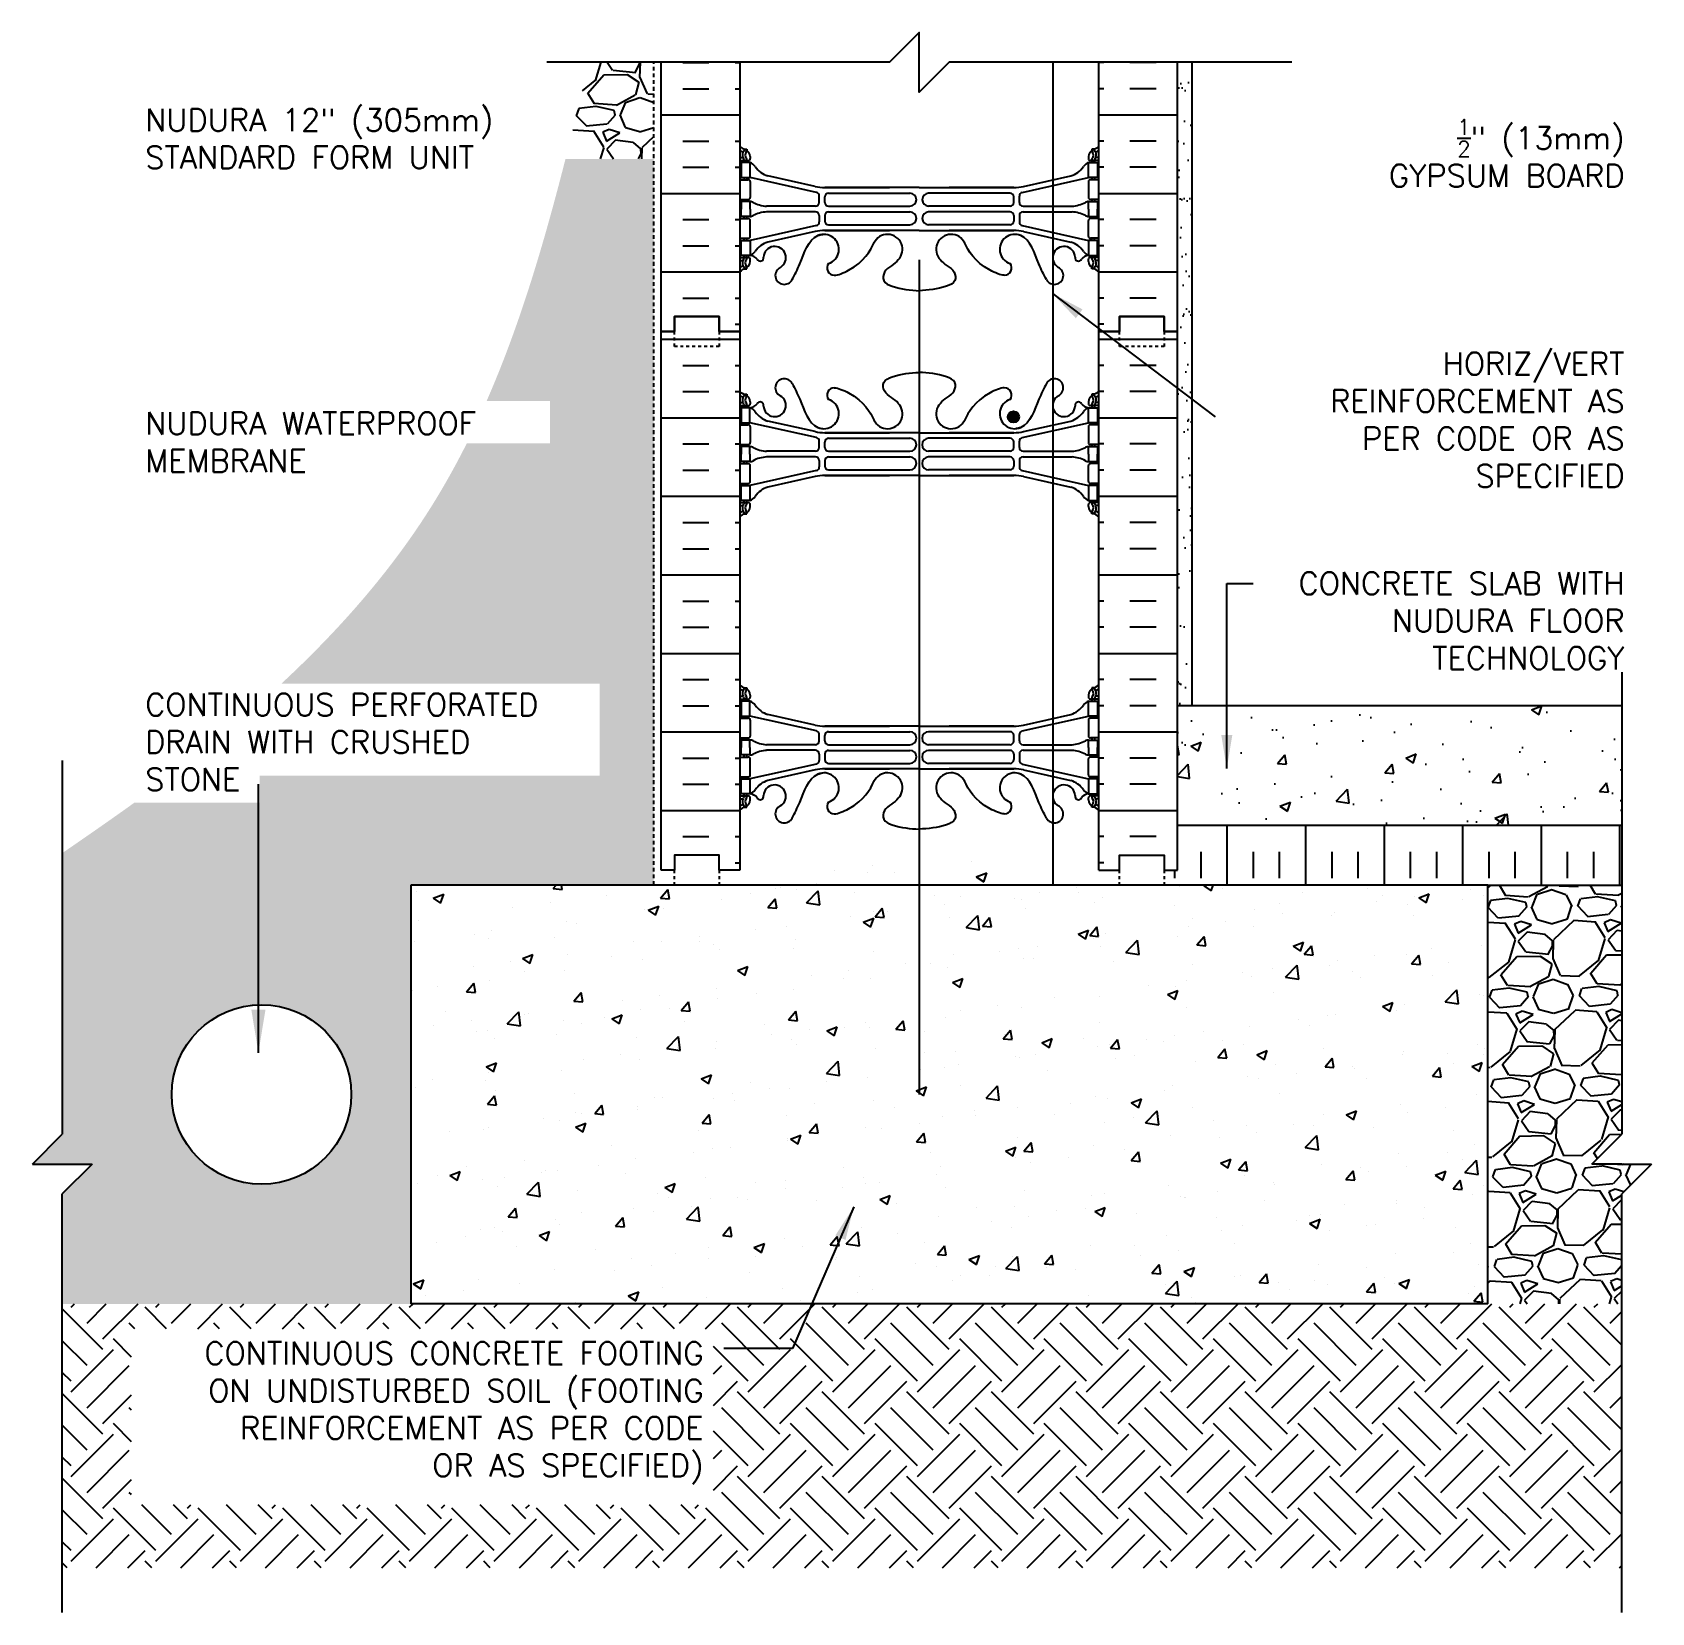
# Model space of a CAD drawing. Header units: inches. Extents: x -50.4 to 3.7, y 129.4 to 182.3.
import ezdxf

# ---------------------------------------------------------------- set-up
doc = ezdxf.new("R2010")
doc.units = ezdxf.units.IN
doc.header["$LTSCALE"] = 0.5
doc.header["$MEASUREMENT"] = 0
doc.linetypes.add('DASHED2', pattern=[0.375, 0.25, -0.125])
for name, color, linetype in [('HATCH', 12, 'Continuous'), ('line25', 2, 'Continuous'), ('LINE3', 3, 'Continuous'), ('LINE50', 5, 'Continuous'), ('LINE9', 9, 'Continuous'), ('TEXT', 4, 'Continuous'), ('Web_Edge', 9, 'Continuous')]:
    doc.layers.add(name, color=color, linetype=linetype)
doc.styles.add('DIM', font='romans.shx', dxfattribs={"width": 0.7})
doc.styles.add('ROMANS', font='romans')
doc.styles.get("Standard").update_dxf_attribs({"font": 'romans.shx'})
doc.dimstyles.new('ext', dxfattribs={"dimscale": 12, "dimtxt": 0.09375, "dimasz": 0.09375, "dimexe": 0.09375, "dimexo": 0.0625, "dimgap": 0.0625, "dimtad": 0, "dimjust": 1, "dimdec": 1, "dimzin": 3, "dimdsep": 46, "dimlunit": 4, "dimtxsty": 'DIM', "dimcen": 0.09, "dimdle": 0.09375, "dimclrt": 4, "dimadec": 0, "dimazin": 0, "dimtfac": 1, "dimtdec": 1, "dimtmove": 2, "dimatfit": 3, "dimfxl": 1, "dimfrac": 2, "dimtolj": 1, "dimtzin": 0, "dimarcsym": 0})
doc.dimstyles.new('ext_12', dxfattribs={"dimscale": 12, "dimtxt": 0.09375, "dimasz": 0.09375, "dimexe": 0.09375, "dimexo": 0.0625, "dimgap": 0.0625, "dimtad": 1, "dimdec": 1, "dimzin": 3, "dimdsep": 46, "dimlunit": 4, "dimtxsty": 'DIM', "dimcen": 0.09, "dimdle": 0.09375, "dimclrt": 4, "dimadec": 0, "dimazin": 0, "dimtfac": 1, "dimtdec": 1, "dimtmove": 2, "dimatfit": 3, "dimfxl": 1, "dimfrac": 2, "dimtolj": 1, "dimtzin": 0, "dimarcsym": 0})
doc.dimstyles.get("Standard").update_dxf_attribs({"dimtxt": 0.18, "dimasz": 0.18, "dimexe": 0.18, "dimexo": 0.0625, "dimgap": 0.09, "dimtad": 0, "dimtih": 1, "dimtoh": 1, "dimdec": 4, "dimzin": 0, "dimdsep": 46, "dimtxsty": 'Standard', "dimcen": 0.09, "dimadec": 0, "dimazin": 0, "dimtfac": 1, "dimtdec": 4, "dimtofl": 0, "dimtmove": 0, "dimatfit": 3, "dimfxl": 1, "dimtolj": 1, "dimtzin": 0, "dimarcsym": 0})
pattern_1 = [(229.0128, (2.10731, 3.03724), (-23.52512434, -27.41474946), [0.403608, -39.957264]), (185.9697, (1.84259, 2.73257), (35.94216342, 3.6278037), [0.692604, -68.567775]), (133.5104, (1.15374, 2.66054), (30.57133288, -32.47142825), [0.488364, -48.348096]), (268.2737, (-0.00299, 1.89024), (1.95238674, 60.0432196), [0.630714, -62.440674]), (293.8337, (-0.02199, 1.25981), (-15.62603158, 35.73271965), [0.618465, -61.22812]), (358.2737, (0.22792, 0.69408), (-60.0432196, 1.95238674), [0.630714, -62.440674]), (38.6942, (0.85835, 0.67508), (-38.470510454, -30.67604631), [0.834087, -82.574547]), (73.2553, (1.50935, 1.19652), (19.844975254, 66.356437674), [0.787464, -77.958963]), (122.4296, (1.73622, 1.9506), (-24.67701297, 38.57518704), [0.63285, -62.65222]), (176.2364, (1.39685, 2.48476), (33.04733355, -2.42358823), [0.722496, -35.40229]), (223.3974, (0.67591, 2.53218), (-35.41861008, -33.623237206), [0.934344, -92.500125]), (139.8141, (2.96708, 1.91207), (-21.3109536, 17.63074976), [0.318903, -31.57153]), (172.4692, (2.72345, 2.11785), (39.09876982, -5.31846614), [0.60671, -60.064533]), (226, (2.122, 2.1974), (0.052357, -2.999544), [0.424263, -3.818376]), (204.1986, (1.90572, 2.55365), (14.8930001, 6.2608762), [0.228474, -22.618845]), (292.8014, (1.6973, 2.46), (-3.1566145, 8.9462729), [0.32311, -15.832386]), (31.9638, (1.82254, 2.16214), (8.8939088, 6.1561652), [0.524787, -16.96807]), (162.5651, (2.2678, 2.43995), (6.0514446, -2.894824), [0.379473, -9.10736]), (17.3895, (-0.04241, 2.42963), (29.83836617, 9.5221797), [0.5316, -52.628535]), (71.3462, (0.4649, 2.5885), (-11.42222856, -33.20440897), [0.445983, -44.152224]), (294.1986, (2.2573, 3.03986), (-6.2608762, 14.8930001), [0.456945, -22.390374]), (344.6105, (2.4446, 2.62306), (-30.15250873, 8.47503508), [0.5316, -52.628535]), (340.444, (-0.00995, 0.5699), (-15.1024352, 5.737288), [0.51264, -25.11937]), (295.7751, (0.47312, 0.39832), (-15.5736216, 32.73319852), [0.429534, -42.52393]), (67.8014, (2.33964, 0.04084), (5.7373041, 15.1024291), [0.456945, -22.390374]), (18.354, (2.51229, 0.46392), (-38.78463758, -12.6787998), [0.502893, -49.786272]), (70.444, (0.86987, 0.0152), (-5.737288, -15.1024352), [0.25632, -25.37569]), (102.3099, (2.1597, 0.0377), (-3.2089649, 11.9458175), [0.15297, -15.144087]), (166.9638, (2.12706, 0.18715), (9.050988, -2.8424656), [0.618465, -11.75085]), (187.009, (1.52453, 0.32666), (29.94307292, 3.52311322), [0.57315, -56.74177]), (304.6901, (1.82726, 1.8922), (-3.1042615, 5.9467276), [0.432666, -10.383987]), (354.1572, (2.0735, 1.53642), (51.09694541, -5.109037466), [0.755382, -74.78269]), (61.9454, (2.82496, 1.45952), (-11.63167187, -21.20623163), [0.30887, -30.57802]), (91, (2.9702, 1.732), (-3.0519, 2.947186), [0.18, -2.82]), (121.2564, (1.46297, 0.4156), (12.36465767, -20.78738036), [0.416772, -41.26056]), (49.0128, (1.24672, 0.77188), (23.52512434, 27.41474946), [0.807216, -39.553656]), (1, (1.7762, 1.3812), (2.947186, 3.0519), [0.78, -2.22]), (326.3048, (2.55605, 1.39482), (-30.36191462, 20.47325553), [0.474342, -46.959822]), (255.0546, (2.9507, 1.13167), (-2.7901139, -12.0505299), [0.436806, -21.403524]), (208.646, (2.83805, 0.70964), (-56.46773345, -30.99024094), [0.711195, -70.408422]), (176.4261, (2.2139, 0.3687), (-39.04641873, 2.31888361), [0.752397, -74.487222])]

msp = doc.modelspace()

# ---------------------------------------------------------------- texts
at = {"layer": 'TEXT', "char_height": 0.75}
for s, insert, width, attachment_point in [('NUDURA 12" (305mm) STANDARD FORM UNIT', (-46.667, 179.715), 15.85848, 1), ('NUDURA WATERPROOF MEMBRANE ', (-46.667, 169.573), 15.85848, 1), ('CONTINUOUS PERFORATED \\PDRAIN WITH CRUSHED \\PSTONE  ', (-46.667, 160.176), 15.85848, 1), ('CONTINUOUS CONCRETE FOOTING ON UNDISTURBED SOIL (FOOTING REINFORCEMENT AS PER CODE OR AS SPECIFIED)', (-28.004, 136.119), 18.6698, 6)]:
    msp.add_mtext(s, dxfattribs=dict(at, insert=insert, width=width, attachment_point=attachment_point))
at = {"layer": 'TEXT', "char_height": 0.75, "attachment_point": 6, "style": 'ROMANS'}
for s, insert, width in [('\\A1;{\\H0.7x;\\S1/2;}" (13mm) \\PGYPSUM BOARD', (2.78, 178.235), 11.98734), ('HORIZ/VERT REINFORCEMENT AS PER CODE OR AS SPECIFIED', (2.78, 169.32), 11.98734), ('CONCRETE SLAB WITH NUDURA FLOOR TECHNOLOGY ', (2.78, 162.603), 14.1811)]:
    msp.add_mtext(s, dxfattribs=dict(at, insert=insert, width=width))

# ---------------------------------------------------------------- blocks, each defined once
blk = doc.blocks.new('12-inch Hinge Pin Web')
at = {"layer": 'Web_Edge'}
for p, q in [((349.823, 208.626), (349.901, 208.626)), ((349.823, 208.526), (350.107, 208.526)), ((349.969, 208.905), (350.059, 208.905)), ((349.969, 208.526), (349.969, 208.456)), ((350.059, 208.905), (350.059, 208.863)), ((350.059, 208.526), (350.059, 208.456)), ((350.169, 208.656), (350.169, 208.588)), ((361.477, 208.656), (361.477, 208.588)), ((361.823, 208.526), (361.54, 208.526)), ((361.677, 208.905), (361.587, 208.905)), ((361.587, 208.905), (361.587, 208.863)), ((361.587, 208.526), (361.587, 208.456)), ((361.677, 208.526), (361.677, 208.456)), ((361.823, 208.626), (361.746, 208.626)), ((349.823, 207.886), (350.107, 207.886)), ((349.969, 207.956), (349.969, 207.886)), ((350.059, 207.956), (350.059, 207.886)), ((352.382, 207.459), (350.164, 207.956)), ((352.339, 207.658), (350.758, 208.011)), ((359.265, 207.459), (361.482, 207.956)), ((359.308, 207.658), (360.889, 208.011)), ((361.823, 207.886), (361.54, 207.886)), ((361.587, 207.956), (361.587, 207.886)), ((361.677, 207.956), (361.677, 207.886)), ((350.169, 207.823), (350.169, 207.288)), ((352.48, 207.125), (352.48, 207.337)), ((352.666, 207.622), (354.823, 207.622)), ((355.823, 207.622), (352.666, 207.622)), ((352.667, 207.126), (352.667, 207.31)), ((352.792, 207.435), (355.511, 207.435)), ((355.823, 207.622), (358.981, 207.622)), ((358.855, 207.435), (356.135, 207.435)), ((358.981, 207.622), (356.823, 207.622)), ((358.98, 207.126), (358.98, 207.31)), ((359.167, 207.125), (359.167, 207.337)), ((361.477, 207.823), (361.477, 207.288)), ((349.823, 207.226), (350.107, 207.226)), ((349.969, 207.226), (349.969, 207.156)), ((350.059, 207.226), (350.059, 207.156)), ((352.355, 207), (350.717, 207)), ((352.355, 206.812), (350.717, 206.812)), ((352.792, 207.001), (355.511, 207.001)), ((352.792, 206.811), (355.511, 206.811)), ((358.855, 207.001), (356.135, 207.001)), ((358.855, 206.811), (356.135, 206.811)), ((359.292, 207), (360.93, 207)), ((359.292, 206.812), (360.93, 206.812)), ((361.823, 207.226), (361.54, 207.226)), ((361.587, 207.226), (361.587, 207.156)), ((361.677, 207.226), (361.677, 207.156)), ((349.823, 206.586), (350.107, 206.586)), ((349.969, 206.586), (349.969, 206.656)), ((350.059, 206.586), (350.059, 206.656)), ((352.382, 206.353), (350.164, 205.856)), ((350.169, 205.988), (350.169, 206.523)), ((352.48, 206.687), (352.48, 206.475)), ((352.667, 206.686), (352.667, 206.502)), ((352.792, 206.377), (355.511, 206.377)), ((358.855, 206.377), (356.135, 206.377)), ((358.98, 206.686), (358.98, 206.502)), ((359.167, 206.687), (359.167, 206.475)), ((359.265, 206.353), (361.482, 205.856)), ((361.477, 205.988), (361.477, 206.523)), ((361.823, 206.586), (361.54, 206.586)), ((361.587, 206.586), (361.587, 206.656)), ((361.677, 206.586), (361.677, 206.656)), ((349.823, 205.926), (350.107, 205.926)), ((349.969, 205.856), (349.969, 205.926)), ((350.059, 205.856), (350.059, 205.926)), ((352.339, 206.154), (350.758, 205.801)), ((352.666, 206.19), (354.823, 206.19)), ((355.823, 206.19), (352.666, 206.19)), ((355.823, 206.19), (358.981, 206.19)), ((358.981, 206.19), (356.823, 206.19)), ((359.308, 206.154), (360.889, 205.801)), ((361.823, 205.926), (361.54, 205.926)), ((361.587, 205.856), (361.587, 205.926)), ((361.677, 205.856), (361.677, 205.926)), ((349.823, 205.286), (350.107, 205.286)), ((349.823, 205.186), (349.901, 205.186)), ((349.969, 205.286), (349.969, 205.356)), ((350.059, 205.286), (350.059, 205.356)), ((350.169, 205.156), (350.169, 205.223)), ((361.477, 205.156), (361.477, 205.223)), ((361.823, 205.286), (361.54, 205.286)), ((361.587, 205.286), (361.587, 205.356)), ((361.677, 205.286), (361.677, 205.356)), ((361.823, 205.186), (361.746, 205.186)), ((349.969, 204.907), (350.059, 204.907)), ((350.059, 204.907), (350.059, 204.949)), ((361.587, 204.907), (361.587, 204.949)), ((361.677, 204.907), (361.587, 204.907)), ((349.823, 198.818), (349.901, 198.818)), ((349.823, 198.718), (350.107, 198.718)), ((349.969, 199.097), (350.059, 199.097)), ((349.969, 198.718), (349.969, 198.648)), ((350.059, 199.097), (350.059, 199.055)), ((350.059, 198.718), (350.059, 198.648)), ((350.169, 198.848), (350.169, 198.781)), ((361.477, 198.848), (361.477, 198.781)), ((361.823, 198.718), (361.54, 198.718)), ((361.677, 199.097), (361.587, 199.097)), ((361.587, 199.097), (361.587, 199.055)), ((361.587, 198.718), (361.587, 198.648)), ((361.677, 198.718), (361.677, 198.648)), ((361.823, 198.818), (361.746, 198.818)), ((349.969, 198.148), (349.969, 198.078)), ((350.059, 198.148), (350.059, 198.078)), ((352.382, 197.652), (350.164, 198.148)), ((352.339, 197.85), (350.758, 198.203)), ((359.265, 197.652), (361.482, 198.148)), ((359.308, 197.85), (360.889, 198.203)), ((361.587, 198.148), (361.587, 198.078)), ((361.677, 198.148), (361.677, 198.078)), ((349.823, 198.078), (350.107, 198.078)), ((350.169, 198.016), (350.169, 197.481)), ((352.666, 197.814), (354.823, 197.814)), ((355.823, 197.814), (352.666, 197.814)), ((352.792, 197.627), (355.511, 197.627)), ((355.823, 197.814), (358.981, 197.814)), ((358.855, 197.627), (356.135, 197.627)), ((358.981, 197.814), (356.823, 197.814)), ((361.477, 198.016), (361.477, 197.481)), ((361.823, 198.078), (361.54, 198.078)), ((349.823, 197.418), (350.107, 197.418)), ((349.969, 197.418), (349.969, 197.348)), ((350.059, 197.418), (350.059, 197.348)), ((352.355, 197.192), (350.717, 197.192)), ((352.355, 197.004), (350.717, 197.004)), ((352.48, 197.317), (352.48, 197.53)), ((352.667, 197.318), (352.667, 197.502)), ((352.792, 197.193), (355.511, 197.193)), ((358.855, 197.193), (356.135, 197.193)), ((358.98, 197.318), (358.98, 197.502)), ((359.167, 197.317), (359.167, 197.53)), ((359.292, 197.192), (360.93, 197.192)), ((359.292, 197.004), (360.93, 197.004)), ((361.823, 197.418), (361.54, 197.418)), ((361.587, 197.418), (361.587, 197.348)), ((361.677, 197.418), (361.677, 197.348)), ((349.823, 196.778), (350.107, 196.778)), ((349.969, 196.778), (349.969, 196.848)), ((350.059, 196.778), (350.059, 196.848)), ((352.382, 196.545), (350.164, 196.048)), ((350.169, 196.181), (350.169, 196.716)), ((352.48, 196.879), (352.48, 196.667)), ((352.667, 196.878), (352.667, 196.694)), ((352.792, 197.003), (355.511, 197.003)), ((352.792, 196.569), (355.511, 196.569)), ((358.855, 197.003), (356.135, 197.003)), ((358.855, 196.569), (356.135, 196.569)), ((358.98, 196.878), (358.98, 196.694)), ((359.167, 196.879), (359.167, 196.667)), ((359.265, 196.545), (361.482, 196.048)), ((361.477, 196.181), (361.477, 196.716)), ((361.823, 196.778), (361.54, 196.778)), ((361.587, 196.778), (361.587, 196.848)), ((361.677, 196.778), (361.677, 196.848)), ((349.823, 196.118), (350.107, 196.118)), ((349.969, 196.048), (349.969, 196.118)), ((350.059, 196.048), (350.059, 196.118)), ((352.339, 196.347), (350.758, 195.994)), ((352.666, 196.383), (354.823, 196.383)), ((355.823, 196.383), (352.666, 196.383)), ((355.823, 196.383), (358.981, 196.383)), ((358.981, 196.383), (356.823, 196.383)), ((359.308, 196.347), (360.889, 195.994)), ((361.823, 196.118), (361.54, 196.118)), ((361.587, 196.048), (361.587, 196.118)), ((361.677, 196.048), (361.677, 196.118)), ((349.823, 195.478), (350.107, 195.478)), ((349.969, 195.478), (349.969, 195.548)), ((350.059, 195.478), (350.059, 195.548)), ((350.169, 195.348), (350.169, 195.416)), ((361.477, 195.348), (361.477, 195.416)), ((361.823, 195.478), (361.54, 195.478)), ((361.587, 195.478), (361.587, 195.548)), ((361.677, 195.478), (361.677, 195.548)), ((349.823, 195.378), (349.901, 195.378)), ((349.969, 195.099), (350.059, 195.099)), ((350.059, 195.099), (350.059, 195.141)), ((361.587, 195.099), (361.587, 195.141)), ((361.677, 195.099), (361.587, 195.099)), ((361.823, 195.378), (361.746, 195.378))]:
    blk.add_line(p, q, dxfattribs=at)
for points in [[(349.864, 207.956), (350.164, 207.956), (350.164, 208.456), (349.864, 208.456)], [(361.782, 207.956), (361.482, 207.956), (361.482, 208.456), (361.782, 208.456)], [(349.864, 205.856), (350.164, 205.856), (350.164, 205.356), (349.864, 205.356)], [(361.782, 205.856), (361.482, 205.856), (361.482, 205.356), (361.782, 205.356)], [(349.864, 198.148), (350.164, 198.148), (350.164, 198.648), (349.864, 198.648)], [(361.782, 198.148), (361.482, 198.148), (361.482, 198.648), (361.782, 198.648)], [(349.864, 196.048), (350.164, 196.048), (350.164, 195.548), (349.864, 195.548)], [(361.782, 196.048), (361.482, 196.048), (361.482, 195.548), (361.782, 195.548)]]:
    blk.add_lwpolyline(points, close=True, dxfattribs=at)
for points in [[(350.164, 206.906), (350.164, 207.156), (349.864, 207.156), (349.864, 206.906)], [(350.164, 206.906), (350.164, 206.656), (349.864, 206.656), (349.864, 206.906)], [(361.482, 206.906), (361.482, 207.156), (361.782, 207.156), (361.782, 206.906)], [(361.482, 206.906), (361.482, 206.656), (361.782, 206.656), (361.782, 206.906)], [(350.164, 197.098), (350.164, 197.348), (349.864, 197.348), (349.864, 197.098)], [(350.164, 197.098), (350.164, 196.848), (349.864, 196.848), (349.864, 197.098)], [(361.482, 197.098), (361.482, 197.348), (361.782, 197.348), (361.782, 197.098)], [(361.482, 197.098), (361.482, 196.848), (361.782, 196.848), (361.782, 197.098)]]:
    blk.add_lwpolyline(points, dxfattribs=at)
for centre, radius, start, end in [((350.169, 209.363), 0.5, 226.2109, 250.5288), ((351.309, 209.126), 0.3, 27.597, 243.9425), ((352.982, 208.879), 0.242, 90, 218.2327), ((358.665, 208.879), 0.242, 321.7673, 90), ((360.337, 209.126), 0.3, 296.0575, 152.403), ((361.477, 209.363), 0.5, 289.4712, 313.7891), ((350.169, 209.363), 0.6, 234.7832, 245.0748), ((349.902, 208.646), 0.0196, 269.4032, 15.4901), ((350.163, 208.71), 0.25, 140.1145, 222.4609), ((349.907, 208.8), 0.021, 343.464, 63.9957), ((350.005, 208.841), 0.045, 321.448, 139.1879), ((350.012, 208.572), 0.045, 222.4609, 42.4609), ((349.919, 208.656), 0.25, 0, 70.5288), ((350.163, 208.71), 0.16, 140.0001, 222.4609), ((350.107, 208.588), 0.0625, 270, 0), ((350.127, 208.805), 0.352, 276.1291, 321.5331), ((350.042, 208.113), 0.364, 34.9775, 70.3387), ((350.504, 208.537), 0.113, 347.8156, 154.0569), ((350.989, 208.532), 0.375, 182.9237, 59.8675), ((352.636, 208.254), 0.5, 246.2139, 71.7937), ((354.761, 208.254), 0.5, 204.819, 44.1875), ((356.886, 208.254), 0.5, 135.8125, 335.181), ((359.011, 208.254), 0.5, 108.2063, 293.7861), ((360.657, 208.532), 0.375, 120.1325, 357.0763), ((361.143, 208.537), 0.113, 25.9431, 192.1844), ((361.52, 208.805), 0.352, 218.4669, 263.8709), ((361.605, 208.113), 0.364, 109.6613, 145.0225), ((361.727, 208.656), 0.25, 109.4712, 180), ((361.54, 208.588), 0.0625, 180, 270), ((361.635, 208.572), 0.045, 137.5391, 317.5391), ((361.641, 208.841), 0.045, 40.8121, 218.552), ((361.484, 208.71), 0.16, 317.5391, 39.9999), ((361.484, 208.71), 0.25, 317.5391, 39.8855), ((361.74, 208.8), 0.021, 116.0043, 196.536), ((361.745, 208.646), 0.0196, 164.5099, 270.5968), ((361.477, 209.363), 0.6, 294.9252, 305.2168), ((350.107, 207.823), 0.0625, 0, 90), ((350.965, 208.725), 0.743, 212.7919, 253.8107), ((360.682, 208.725), 0.743, 286.1893, 327.2081), ((361.54, 207.823), 0.0625, 90, 180), ((350.107, 207.288), 0.0625, 270, 0), ((352.666, 209.122), 1.5, 257.4135, 270), ((352.355, 207.337), 0.125, 0, 77.3767), ((352.792, 207.31), 0.125, 90, 180), ((355.511, 207.218), 0.217, 270, 90), ((356.135, 207.218), 0.217, 90, 270), ((358.855, 207.31), 0.125, 0, 90), ((358.981, 209.122), 1.5, 270, 282.5865), ((359.292, 207.337), 0.125, 102.6233, 180), ((361.54, 207.288), 0.0625, 180, 270), ((350.16, 206.937), 0.219, 60.4937, 88.92), ((350.806, 208.167), 1.17, 242.6365, 265.6505), ((350.806, 205.645), 1.17, 94.3495, 117.3635), ((352.355, 207.125), 0.125, 270, 0), ((352.355, 206.687), 0.125, 0, 90), ((352.792, 207.126), 0.125, 180, 270), ((352.792, 206.686), 0.125, 90, 180), ((355.511, 206.594), 0.217, 270, 90), ((356.135, 206.594), 0.217, 90, 270), ((358.855, 207.126), 0.125, 270, 360), ((358.855, 206.686), 0.125, 0, 90), ((359.292, 207.125), 0.125, 180, 270), ((359.292, 206.687), 0.125, 90, 180), ((360.841, 208.167), 1.17, 274.3495, 297.3635), ((360.841, 205.645), 1.17, 62.6365, 85.6505), ((361.487, 206.937), 0.219, 91.08, 119.5063), ((350.107, 206.523), 0.0625, 0, 90), ((350.16, 206.875), 0.219, 271.08, 299.5063), ((352.355, 206.475), 0.125, 282.6233, 0), ((352.792, 206.502), 0.125, 180, 270), ((358.855, 206.502), 0.125, 270, 0), ((359.292, 206.475), 0.125, 180, 257.3767), ((361.487, 206.875), 0.219, 240.4937, 268.92), ((361.54, 206.523), 0.0625, 90, 180), ((350.107, 205.988), 0.0625, 270, 0), ((350.965, 205.087), 0.743, 106.1893, 147.2081), ((352.666, 204.69), 1.5, 90, 102.5865), ((358.981, 204.69), 1.5, 77.4135, 90), ((360.682, 205.087), 0.743, 32.7919, 73.8107), ((361.54, 205.988), 0.0625, 180, 270), ((349.902, 205.166), 0.0196, 344.5099, 90.5968), ((350.163, 205.101), 0.25, 137.5391, 219.8855), ((350.012, 205.24), 0.045, 317.5391, 137.5391), ((350.163, 205.101), 0.16, 137.5391, 219.9999), ((349.919, 205.156), 0.25, 289.4712, 360), ((350.107, 205.223), 0.0625, 360, 90), ((350.042, 205.699), 0.364, 289.6613, 325.0225), ((361.605, 205.699), 0.364, 214.9775, 250.3387), ((361.54, 205.223), 0.0625, 90, 180), ((361.727, 205.156), 0.25, 180, 250.5288), ((361.635, 205.24), 0.045, 42.4609, 222.4609), ((361.484, 205.101), 0.16, 320.0001, 42.4609), ((361.484, 205.101), 0.25, 320.1145, 42.4609), ((361.745, 205.166), 0.0196, 89.4032, 195.4901), ((350.169, 204.449), 0.6, 114.9252, 125.2168), ((350.169, 204.449), 0.5, 109.4712, 133.7891), ((349.907, 205.012), 0.021, 296.0043, 16.536), ((350.005, 204.97), 0.045, 220.8121, 38.552), ((361.641, 204.97), 0.045, 141.448, 319.1879), ((361.477, 204.449), 0.5, 46.2109, 70.5288), ((361.74, 205.012), 0.021, 163.464, 243.9957), ((361.477, 204.449), 0.6, 54.7832, 65.0748), ((350.169, 199.555), 0.5, 226.2109, 250.5288), ((361.477, 199.555), 0.5, 289.4712, 313.7891), ((350.169, 199.555), 0.6, 234.7832, 245.0748), ((349.902, 198.838), 0.0196, 269.4032, 15.4901), ((350.163, 198.903), 0.25, 140.1145, 222.4609), ((349.907, 198.992), 0.021, 343.464, 63.9957), ((350.005, 199.034), 0.045, 321.448, 139.1879), ((350.012, 198.764), 0.045, 222.4609, 42.4609), ((349.919, 198.848), 0.25, 0, 70.5288), ((350.163, 198.903), 0.16, 140.0001, 222.4609), ((350.107, 198.781), 0.0625, 270, 0), ((350.042, 198.306), 0.364, 34.9775, 70.3387), ((361.605, 198.306), 0.364, 109.6613, 145.0225), ((361.727, 198.848), 0.25, 109.4712, 180), ((361.54, 198.781), 0.0625, 180, 270), ((361.635, 198.764), 0.045, 137.5391, 317.5391), ((361.641, 199.034), 0.045, 40.8121, 218.552), ((361.484, 198.903), 0.16, 317.5391, 39.9999), ((361.484, 198.903), 0.25, 317.5391, 39.8855), ((361.74, 198.992), 0.021, 116.0043, 196.536), ((361.745, 198.838), 0.0196, 164.5099, 270.5968), ((361.477, 199.555), 0.6, 294.9252, 305.2168), ((350.965, 198.917), 0.743, 212.7919, 253.8107), ((360.682, 198.917), 0.743, 286.1893, 327.2081), ((350.107, 198.016), 0.0625, 0, 90), ((352.666, 199.314), 1.5, 257.4135, 270), ((352.355, 197.53), 0.125, 0, 77.3767), ((352.792, 197.502), 0.125, 90, 180), ((355.511, 197.41), 0.217, 270, 90), ((356.135, 197.41), 0.217, 90, 270), ((358.855, 197.502), 0.125, 0, 90), ((358.981, 199.314), 1.5, 270, 282.5865), ((359.292, 197.53), 0.125, 102.6233, 180), ((361.54, 198.016), 0.0625, 90, 180), ((350.107, 197.481), 0.0625, 270, 0), ((350.16, 197.13), 0.219, 60.4937, 88.92), ((350.806, 198.359), 1.17, 242.6365, 265.6505), ((350.806, 195.837), 1.17, 94.3495, 117.3635), ((352.355, 197.317), 0.125, 270, 0), ((352.355, 196.879), 0.125, 0, 90), ((352.792, 197.318), 0.125, 180, 270), ((358.855, 197.318), 0.125, 270, 360), ((359.292, 197.317), 0.125, 180, 270), ((359.292, 196.879), 0.125, 90, 180), ((360.841, 198.359), 1.17, 274.3495, 297.3635), ((360.841, 195.837), 1.17, 62.6365, 85.6505), ((361.487, 197.13), 0.219, 91.08, 119.5063), ((361.54, 197.481), 0.0625, 180, 270), ((350.107, 196.716), 0.0625, 0, 90), ((350.16, 197.067), 0.219, 271.08, 299.5063), ((352.355, 196.667), 0.125, 282.6233, 0), ((352.792, 196.878), 0.125, 90, 180), ((352.792, 196.694), 0.125, 180, 270), ((355.511, 196.786), 0.217, 270, 90), ((356.135, 196.786), 0.217, 90, 270), ((358.855, 196.878), 0.125, 0, 90), ((358.855, 196.694), 0.125, 270, 0), ((359.292, 196.667), 0.125, 180, 257.3767), ((361.487, 197.067), 0.219, 240.4937, 268.92), ((361.54, 196.716), 0.0625, 90, 180), ((350.107, 196.181), 0.0625, 270, 0), ((350.965, 195.28), 0.743, 106.1893, 147.2081), ((352.666, 194.883), 1.5, 90, 102.5865), ((352.636, 195.75), 0.5, 288.2063, 113.7861), ((354.761, 195.75), 0.5, 315.8125, 155.181), ((356.886, 195.75), 0.5, 24.819, 224.1875), ((359.011, 195.75), 0.5, 66.2139, 251.7937), ((358.981, 194.883), 1.5, 77.4135, 90), ((360.682, 195.28), 0.743, 32.7919, 73.8107), ((361.54, 196.181), 0.0625, 180, 270), ((350.163, 195.294), 0.25, 137.5391, 219.8855), ((350.012, 195.432), 0.045, 317.5391, 137.5391), ((350.163, 195.294), 0.16, 137.5391, 219.9999), ((350.107, 195.416), 0.0625, 360, 90), ((350.042, 195.891), 0.364, 289.6613, 325.0225), ((350.127, 195.199), 0.352, 38.4669, 83.8709), ((350.504, 195.467), 0.113, 205.9431, 12.1844), ((350.989, 195.472), 0.375, 300.1325, 177.0763), ((360.657, 195.472), 0.375, 2.9237, 239.8675), ((361.143, 195.467), 0.113, 167.8156, 334.0569), ((361.52, 195.199), 0.352, 96.1291, 141.5331), ((361.605, 195.891), 0.364, 214.9775, 250.3387), ((361.54, 195.416), 0.0625, 90, 180), ((361.635, 195.432), 0.045, 42.4609, 222.4609), ((361.484, 195.294), 0.16, 320.0001, 42.4609), ((361.484, 195.294), 0.25, 320.1145, 42.4609), ((350.169, 194.641), 0.6, 114.9252, 125.2168), ((350.169, 194.641), 0.5, 109.4712, 133.7891), ((349.902, 195.359), 0.0196, 344.5099, 90.5968), ((349.907, 195.204), 0.021, 296.0043, 16.536), ((350.005, 195.163), 0.045, 220.8121, 38.552), ((349.919, 195.348), 0.25, 289.4712, 360), ((351.309, 194.878), 0.3, 116.0575, 332.403), ((352.982, 195.125), 0.242, 141.7673, 270), ((358.665, 195.125), 0.242, 270, 38.2327), ((360.337, 194.878), 0.3, 207.597, 63.9425), ((361.727, 195.348), 0.25, 180, 250.5288), ((361.641, 195.163), 0.045, 141.448, 319.1879), ((361.477, 194.641), 0.5, 46.2109, 70.5288), ((361.74, 195.204), 0.021, 163.464, 243.9957), ((361.745, 195.359), 0.0196, 89.4032, 195.4901), ((361.477, 194.641), 0.6, 54.7832, 65.0748)]:
    blk.add_arc(centre, radius, start, end, dxfattribs=at)
for points, knots in [([(355.119, 208.603), (355.012, 208.766), (354.652, 208.856), (354.575, 209.352), (355.123, 209.588), (355.527, 209.616), (355.823, 209.637)], [0.229407, 0.229407, 0.229407, 0.229407, 0.844432, 1.128849, 1.464331, 2.389004, 2.389004, 2.389004, 2.389004]), ([(356.527, 208.603), (356.635, 208.766), (356.995, 208.856), (357.072, 209.352), (356.524, 209.588), (356.12, 209.616), (355.823, 209.637)], [0.229407, 0.229407, 0.229407, 0.229407, 0.844432, 1.128849, 1.464331, 2.389004, 2.389004, 2.389004, 2.389004]), ([(351.575, 209.265), (351.661, 209.098), (351.914, 208.608), (352.128, 207.859), (352.538, 207.764), (352.595, 207.756)], [0, 0, 0, 0, 0.579211, 1.703896, 1.875321, 1.875321, 1.875321, 1.875321]), ([(352.982, 209.121), (353.103, 209.123), (353.937, 208.766), (354.176, 208.309), (354.317, 208.026)], [0.038125, 0.038125, 0.038125, 0.038125, 0.320663, 1.258119, 1.258119, 1.258119, 1.258119]), ([(358.665, 209.121), (358.544, 209.123), (357.71, 208.766), (357.471, 208.309), (357.33, 208.026)], [0.038125, 0.038125, 0.038125, 0.038125, 0.320663, 1.258119, 1.258119, 1.258119, 1.258119]), ([(360.072, 209.265), (359.986, 209.098), (359.733, 208.608), (359.519, 207.859), (359.109, 207.764), (359.052, 207.756)], [0, 0, 0, 0, 0.579211, 1.703896, 1.875321, 1.875321, 1.875321, 1.875321]), ([(351.575, 194.739), (351.661, 194.906), (351.914, 195.396), (352.128, 196.145), (352.538, 196.24), (352.595, 196.248)], [0, 0, 0, 0, 0.579211, 1.703896, 1.875321, 1.875321, 1.875321, 1.875321]), ([(352.982, 194.883), (353.103, 194.881), (353.937, 195.239), (354.176, 195.695), (354.317, 195.979)], [0.038125, 0.038125, 0.038125, 0.038125, 0.320663, 1.258119, 1.258119, 1.258119, 1.258119]), ([(358.665, 194.883), (358.544, 194.881), (357.71, 195.239), (357.471, 195.695), (357.33, 195.979)], [0.038125, 0.038125, 0.038125, 0.038125, 0.320663, 1.258119, 1.258119, 1.258119, 1.258119]), ([(360.072, 194.739), (359.986, 194.906), (359.733, 195.396), (359.519, 196.145), (359.109, 196.24), (359.052, 196.248)], [0, 0, 0, 0, 0.579211, 1.703896, 1.875321, 1.875321, 1.875321, 1.875321]), ([(355.119, 195.401), (355.012, 195.238), (354.652, 195.148), (354.575, 194.652), (355.123, 194.416), (355.527, 194.388), (355.823, 194.367)], [0.229407, 0.229407, 0.229407, 0.229407, 0.844432, 1.128849, 1.464331, 2.389004, 2.389004, 2.389004, 2.389004]), ([(356.527, 195.401), (356.635, 195.238), (356.995, 195.148), (357.072, 194.652), (356.524, 194.416), (356.12, 194.388), (355.823, 194.367)], [0.229407, 0.229407, 0.229407, 0.229407, 0.844432, 1.128849, 1.464331, 2.389004, 2.389004, 2.389004, 2.389004])]:
    blk.add_open_spline(points, degree=3, knots=knots, dxfattribs=at)
for points in [[(352.667, 207.131), (352.667, 207.305)], [(358.98, 207.131), (358.98, 207.305)], [(352.667, 206.681), (352.667, 206.507)], [(358.98, 206.681), (358.98, 206.507)], [(352.667, 197.323), (352.667, 197.497)], [(358.98, 197.323), (358.98, 197.497)], [(352.667, 196.873), (352.667, 196.699)], [(358.98, 196.873), (358.98, 196.699)]]:
    blk.add_open_spline(points, degree=1, dxfattribs=at)

# ---------------------------------------------------------------- hatches: boundary and pattern name
h = msp.add_hatch()
h.set_pattern_fill('ANSI31', color=256, style=0)
h.paths.add_polyline_path([(-46.854, 160.364), (-31.765, 160.364), (-31.765, 156.346), (-46.854, 156.346)], flags=25)
at = {"layer": 'HATCH'}
h = msp.add_hatch(dxfattribs=at)
h.set_pattern_fill('GRAVEL', color=256, scale=3, angle=1, style=0)
h.set_pattern_definition(pattern_1)
edge = h.paths.add_edge_path()
edge.add_line((-32.619, 178.037), (-29.667, 178.037))
edge.add_line((-29.667, 178.037), (-29.667, 181.269))
edge.add_line((-29.667, 181.269), (-31.822, 181.269))
edge.add_spline(control_points=[(-31.822, 181.269), (-32.083, 180.189), (-32.344, 179.109), (-32.619, 178.037)], knot_values=[29.469694, 29.469694, 29.469694, 29.469694, 32.724039, 32.724039, 32.724039, 32.724039], degree=3, periodic=0)
h = msp.add_hatch(dxfattribs=at)
h.set_pattern_fill('INSUL', color=256, scale=7, style=0)
h.set_pattern_definition([(0, (-2952.9537, -224.7406), (0, 2.625), []), (0, (-2952.9537, -223.8656), (0, 2.625), [0.875, -0.875]), (0, (-2952.9537, -222.9906), (0, 2.625), [0.875, -0.875])])
h.paths.add_polyline_path([(-26.792, 181.269), (-29.417, 181.269), (-29.417, 172.269), (-28.98, 172.269), (-28.98, 172.769), (-27.48, 172.769), (-27.48, 172.269), (-26.792, 172.269)])
h = msp.add_hatch(dxfattribs=at)
h.set_pattern_fill('INSUL', color=256, scale=7, style=0)
h.set_pattern_definition([(180, (2911.3694, -224.7406), (0, 2.625), []), (180, (2911.3694, -223.8656), (0, 2.625), [0.875, -0.875]), (180, (2911.3694, -222.9906), (0, 2.625), [0.875, -0.875])])
h.paths.add_polyline_path([(-12.167, 181.269), (-14.792, 181.269), (-14.792, 172.269), (-14.105, 172.269), (-14.105, 172.769), (-12.605, 172.769), (-12.605, 172.269), (-12.167, 172.269)])
h = msp.add_hatch(dxfattribs=at)
h.set_pattern_fill('AR-SAND', color=256, scale=0.5, style=0)
h.set_pattern_definition([(37.5, (-19.79216, 171.7689), (-0.031497, 0.96341), [0, -0.76, 0, -0.85, 0, -0.8125]), (7.5, (-19.7922, 171.7689), (0.88489, 1.41107), [0, -0.41, 0, -0.685, 0, -0.2625]), (327.5, (-20.4072, 171.7689), (1.55707, 0.00283), [0, -0.25, 0, -0.9, 0, -1.175]), (317.5, (-20.4072, 171.7689), (1.50306, 0.43884), [0, -0.125, 0, -0.59, 0, -0.675])])
h.paths.add_polyline_path([(-11.667, 173.197), (-12.167, 173.197), (-12.167, 171.769), (-12.167, 168.732), (-11.667, 168.732)])
h.paths.add_polyline_path([(-11.667, 180.769), (-12.167, 180.769), (-12.167, 173.197), (-11.667, 173.197)])
h.paths.add_polyline_path([(-12.167, 158.769), (-11.667, 158.769), (-11.667, 168.732), (-12.167, 168.732)])
h = msp.add_hatch(dxfattribs=at)
h.set_pattern_fill('GRAVEL', color=256, scale=3, angle=1, style=0)
h.set_pattern_definition(pattern_1)
edge = h.paths.add_edge_path()
edge.add_spline(control_points=[(-35.917, 168.534), (-36.314, 167.742), (-37.965, 164.807), (-40.253, 162.229), (-42.12, 160.496)], knot_values=[9.189847, 9.189847, 9.189847, 9.189847, 11.87991, 19.428878, 19.428878, 19.428878, 19.428878], degree=3, periodic=0)
edge.add_line((-42.12, 160.496), (-31.476, 160.496))
edge.add_line((-31.476, 160.496), (-31.476, 157.429))
edge.add_line((-31.476, 157.429), (-42.84, 157.429))
edge.add_line((-42.84, 157.429), (-42.84, 156.518))
edge.add_line((-42.84, 156.518), (-47.033, 156.518))
edge.add_spline(control_points=[(-47.033, 156.518), (-47.83, 155.944), (-48.634, 155.39), (-49.438, 154.835)], knot_values=[0, 0, 0, 0, 2.936127, 2.936127, 2.936127, 2.936127], degree=3, periodic=0)
edge.add_line((-49.438, 154.835), (-49.438, 145.442))
edge.add_line((-49.438, 145.442), (-50.438, 144.442))
edge.add_line((-50.438, 144.442), (-49.438, 144.442))
edge.add_line((-49.438, 144.442), (-48.438, 144.442))
edge.add_line((-48.438, 144.442), (-49.438, 143.442))
edge.add_line((-49.438, 143.442), (-49.438, 139.769))
edge.add_line((-49.438, 139.769), (-37.792, 139.769))
edge.add_line((-37.792, 139.769), (-37.792, 153.769))
edge.add_line((-37.792, 153.769), (-29.667, 153.769))
edge.add_line((-29.667, 153.769), (-29.667, 178.037))
edge.add_line((-29.667, 178.037), (-32.619, 178.037))
edge.add_spline(control_points=[(-32.619, 178.037), (-33.332, 175.246), (-34.134, 172.505), (-35.257, 169.943)], knot_values=[21.00319, 21.00319, 21.00319, 21.00319, 29.469694, 29.469694, 29.469694, 29.469694], degree=3, periodic=0)
edge.add_line((-35.257, 169.943), (-33.14, 169.943))
edge.add_line((-33.14, 169.943), (-33.14, 168.534))
edge.add_line((-33.14, 168.534), (-35.917, 168.534))
edge = h.paths.add_edge_path(flags=16)
edge.add_arc((-42.777, 146.769), 3, 0, 360)
h = msp.add_hatch(dxfattribs=at)
h.set_pattern_fill('INSUL', color=256, scale=7, style=0)
h.set_pattern_definition([(0, (-2952.9537, -242.7406), (0, 2.625), []), (0, (-2952.9537, -241.8656), (0, 2.625), [0.875, -0.875]), (0, (-2952.9537, -240.9906), (0, 2.625), [0.875, -0.875])])
h.paths.add_polyline_path([(-29.417, 154.269), (-28.98, 154.269), (-28.98, 154.769), (-27.48, 154.769), (-27.48, 154.269), (-26.792, 154.269), (-26.792, 172.269), (-27.48, 172.269), (-27.48, 172.769), (-28.98, 172.769), (-28.98, 172.269), (-29.417, 172.269)])
h = msp.add_hatch(dxfattribs=at)
h.set_pattern_fill('INSUL', color=256, scale=7, style=0)
h.set_pattern_definition([(180, (2911.3694, -242.7406), (0, 2.625), []), (180, (2911.3694, -241.8656), (0, 2.625), [0.875, -0.875]), (180, (2911.3694, -240.9906), (0, 2.625), [0.875, -0.875])])
h.paths.add_polyline_path([(-12.167, 154.269), (-12.605, 154.269), (-12.605, 154.769), (-14.105, 154.769), (-14.105, 154.269), (-14.792, 154.269), (-14.792, 172.269), (-14.105, 172.269), (-14.105, 172.769), (-12.605, 172.769), (-12.605, 172.269), (-12.167, 172.269)])
h = msp.add_hatch(dxfattribs=at)
h.set_pattern_fill('AR-CONC', color=256, scale=0.5, style=0)
h.set_pattern_definition([(50, (-11.043, -78.7908), (3.5863, -0.31376), [0.375, -4.125]), (355, (-11.043, -78.7908), (-0.693757, 3.76096), [0.3, -3.3]), (100.4514, (-10.7442, -78.817), (2.892547, 3.4472), [0.3187, -3.50571]), (46.1842, (-11.043, -77.7908), (5.336205, -0.827595), [0.5625, -6.1875]), (96.6356, (-10.5984, -77.8597), (4.67331, 4.87059), [0.47805, -5.25856]), (351.1842, (-11.043, -77.791), (4.67331, 4.87059), [0.45, -4.95]), (21, (-10.543, -78.0408), (2.984535, -2.013094), [0.375, -4.125]), (326, (-10.543, -78.0408), (1.216577, 3.62575), [0.3, -3.3]), (71.4514, (-10.2944, -78.2085), (4.201113, 1.61265), [0.3187, -3.50571]), (37.5, (-11.0431, -78.7908), (0.060799, 1.664469), [0, -3.26, 0, -3.35, 0, -3.3125]), (7.5, (-11.043, -78.7908), (1.315348, 1.972059), [0, -1.91, 0, -3.185, 0, -1.2625]), (327.5, (-12.1581, -78.7908), (2.669112, -0.112774), [0, -1.25, 0, -3.9, 0, -5.175]), (317.5, (-12.658, -78.7908), (2.91593, 0.500525), [0, -1.625, 0, -2.59, 0, -3.675])])
h.paths.add_polyline_path([(2.684, 155.769), (2.684, 159.769), (-12.167, 159.769), (-12.167, 155.769)])
h = msp.add_hatch(dxfattribs=at)
h.set_pattern_fill('INSUL', color=256, scale=7, angle=90, style=0)
h.paths.add_polyline_path([(-1.792, 153.769), (2.684, 153.769), (2.684, 155.769), (-12.167, 155.769), (-12.167, 154.269), (-12.605, 154.269), (-12.605, 153.769)])
h = msp.add_hatch(dxfattribs=at)
h.set_pattern_fill('GRAVEL', color=256, scale=3, angle=1, style=0)
h.set_pattern_definition(pattern_1)
h.paths.add_polyline_path([(2.684, 153.769), (-1.792, 153.769), (-1.792, 139.769), (2.684, 139.769), (2.684, 143.442), (3.684, 144.442), (2.684, 144.442), (1.684, 144.442), (2.684, 145.442)])
h = msp.add_hatch(dxfattribs=at)
h.set_pattern_fill('EARTH', color=256, scale=8, angle=45, style=0)
h.paths.add_polyline_path([(-27.676, 133.051), (-47.12, 133.051), (-47.12, 138.939), (-27.676, 138.939)], flags=16)
h.paths.add_polyline_path([(-49.438, 139.769), (-49.438, 130.948), (2.684, 130.948), (2.684, 139.769)])
at = {"layer": 'LINE3'}
msp.add_hatch(color=256, dxfattribs=at).paths.add_polyline_path([(-17.458, 169.415, 1), (-17.833, 169.415, 1)])

# ---------------------------------------------------------------- linework, layer by layer
at = {"layer": 'HATCH'}
for p, q in [((-23.615, 154.262), (-23.615, 154.262)), ((-22.363, 154.426), (-22.363, 154.426)), ((-19.049, 154.54), (-19.049, 154.54)), ((-33.029, 153.648), (-32.928, 153.769)), ((-32.73, 153.622), (-32.757, 153.769)), ((-28.283, 153.755), (-28.283, 153.755)), ((-24.213, 153.813), (-24.213, 153.813)), ((-22.529, 154.176), (-22.529, 154.176)), ((-21.616, 154.188), (-21.616, 154.188)), ((-18.889, 154.043), (-18.539, 154.177)), ((-18.889, 154.043), (-18.64, 153.875)), ((-18.64, 153.875), (-18.539, 154.178)), ((-13.323, 153.75), (-13.323, 153.75)), ((-12.093, 153.72), (-12.093, 153.72)), ((-11.282, 153.737), (-11.198, 153.769)), ((-11.282, 153.737), (-11.033, 153.569)), ((-11.033, 153.569), (-10.966, 153.769)), ((-37.608, 153.556), (-37.608, 153.556)), ((-37.04, 153.326), (-36.69, 153.46)), ((-37.04, 153.326), (-36.791, 153.158)), ((-36.791, 153.158), (-36.689, 153.46)), ((-33.134, 153.18), (-33.134, 153.18)), ((-33.029, 153.648), (-32.73, 153.622)), ((-31.24, 153.429), (-31.24, 153.429)), ((-29.443, 153.334), (-29.202, 153.622)), ((-29.443, 153.334), (-29.144, 153.308)), ((-29.144, 153.308), (-29.202, 153.622)), ((-27.412, 153.291), (-27.412, 153.291)), ((-26.431, 153.493), (-26.431, 153.493)), ((-25.857, 153.02), (-25.616, 153.308)), ((-25.558, 152.994), (-25.615, 153.308)), ((-25.614, 153.642), (-25.614, 153.642)), ((-25.444, 153.676), (-25.444, 153.676)), ((-24.886, 153.611), (-24.886, 153.611)), ((-24.562, 153.172), (-24.173, 153.578)), ((-24.562, 153.172), (-24.118, 153.103)), ((-24.118, 153.103), (-24.173, 153.578)), ((-22.945, 153.53), (-22.945, 153.53)), ((-20.276, 153.417), (-20.276, 153.417)), ((-19.401, 153.396), (-19.401, 153.396)), ((-17.607, 153.304), (-17.607, 153.304)), ((-17.375, 153.284), (-17.375, 153.284)), ((-16.791, 153.532), (-16.791, 153.532)), ((-15.54, 153.697), (-15.54, 153.697)), ((-15.482, 153.534), (-15.482, 153.534)), ((-14.938, 153.191), (-14.938, 153.191)), ((-14.661, 153.368), (-14.661, 153.368)), ((-10.654, 153.637), (-10.654, 153.637)), ((-7.985, 153.525), (-7.985, 153.525)), ((-5.828, 153.648), (-5.828, 153.648)), ((-5.5, 153.22), (-5.5, 153.22)), ((-5.316, 153.412), (-5.316, 153.412)), ((-4.249, 153.385), (-4.249, 153.385)), ((-4.096, 153.337), (-3.746, 153.471)), ((-4.096, 153.337), (-3.847, 153.169)), ((-3.847, 153.169), (-3.746, 153.471)), ((-2.646, 153.299), (-2.646, 153.299)), ((-2.355, 153.634), (-2.355, 153.634)), ((-1.939, 153.423), (-1.939, 153.423)), ((-34.385, 153.015), (-34.385, 153.015)), ((-29.979, 152.939), (-29.979, 152.939)), ((-29.854, 152.925), (-29.504, 153.06)), ((-29.854, 152.925), (-29.605, 152.757)), ((-29.605, 152.757), (-29.504, 153.06)), ((-29.347, 152.992), (-29.347, 152.992)), ((-25.857, 153.02), (-25.558, 152.994)), ((-23.094, 152.702), (-23.094, 152.702)), ((-22.668, 152.525), (-22.318, 152.659)), ((-22.419, 152.357), (-22.318, 152.659)), ((-22.317, 152.895), (-22.317, 152.895)), ((-22.27, 152.707), (-22.029, 152.994)), ((-22.27, 152.707), (-21.971, 152.681)), ((-21.971, 152.681), (-22.029, 152.994)), ((-21.843, 152.867), (-21.843, 152.867)), ((-19.949, 153.116), (-19.949, 153.116)), ((-19.783, 152.673), (-19.783, 152.673)), ((-19.226, 152.344), (-18.837, 152.75)), ((-18.781, 152.275), (-18.837, 152.75)), ((-18.684, 152.393), (-18.443, 152.68)), ((-18.385, 152.367), (-18.443, 152.68)), ((-17.257, 152.993), (-17.257, 152.993)), ((-12.269, 153.078), (-12.269, 153.078)), ((-11.66, 152.647), (-11.66, 152.647)), ((-9.6, 152.966), (-9.6, 152.966)), ((-8.744, 153.148), (-8.744, 153.148)), ((-8.658, 152.804), (-8.658, 152.804)), ((-7.032, 152.751), (-7.032, 152.751)), ((-6.93, 152.853), (-6.93, 152.853)), ((-4.464, 153.103), (-4.464, 153.103)), ((-4.261, 152.74), (-4.261, 152.74)), ((-37.543, 152.599), (-37.543, 152.599)), ((-35.671, 152.111), (-35.671, 152.111)), ((-35.101, 152.244), (-35.101, 152.244)), ((-32.576, 152.564), (-32.576, 152.564)), ((-32.263, 152.492), (-32.263, 152.492)), ((-26.252, 152.287), (-26.252, 152.287)), ((-25.233, 152.395), (-25.233, 152.395)), ((-22.668, 152.525), (-22.42, 152.357)), ((-22.35, 152.321), (-22.35, 152.321)), ((-19.226, 152.344), (-18.781, 152.275)), ((-18.684, 152.393), (-18.385, 152.367)), ((-15.483, 152.124), (-15.133, 152.259)), ((-15.483, 152.124), (-15.234, 151.957)), ((-15.234, 151.957), (-15.132, 152.259)), ((-15.098, 152.079), (-14.857, 152.366)), ((-14.799, 152.053), (-14.857, 152.367)), ((-14.576, 152.147), (-14.576, 152.147)), ((-11.804, 152.39), (-11.804, 152.39)), ((-10.552, 152.555), (-10.552, 152.555)), ((-9.629, 152.376), (-9.629, 152.376)), ((-37.669, 151.892), (-37.669, 151.892)), ((-35.179, 151.991), (-35.179, 151.991)), ((-33.001, 151.998), (-33.001, 151.998)), ((-30.332, 151.885), (-30.332, 151.885)), ((-29.398, 151.873), (-29.398, 151.873)), ((-28.149, 151.894), (-28.149, 151.894)), ((-28.146, 152.037), (-28.146, 152.037)), ((-27.663, 151.772), (-27.663, 151.772)), ((-27.473, 151.626), (-27.473, 151.626)), ((-24.994, 151.66), (-24.994, 151.66)), ((-24.947, 151.946), (-24.947, 151.946)), ((-22.325, 151.547), (-22.325, 151.547)), ((-18.107, 151.56), (-18.107, 151.56)), ((-17.492, 151.646), (-17.492, 151.646)), ((-16.855, 151.725), (-16.855, 151.725)), ((-15.098, 152.079), (-14.799, 152.053)), ((-14.961, 151.974), (-14.961, 151.974)), ((-14.721, 151.704), (-14.721, 151.704)), ((-13.89, 151.517), (-13.5, 151.922)), ((-13.445, 151.448), (-13.5, 151.923)), ((-12.154, 152.056), (-12.154, 152.056)), ((-11.511, 151.765), (-11.27, 152.053)), ((-11.511, 151.765), (-11.212, 151.739)), ((-11.212, 151.739), (-11.27, 152.053)), ((-8.297, 151.724), (-7.947, 151.858)), ((-8.297, 151.724), (-8.048, 151.556)), ((-8.048, 151.556), (-7.947, 151.858)), ((-7.925, 151.452), (-7.684, 151.739)), ((-7.626, 151.426), (-7.684, 151.739)), ((-3.67, 151.662), (-3.67, 151.662)), ((-2, 151.759), (-2, 151.759)), ((-35.701, 151.043), (-35.701, 151.043)), ((-34.449, 151.207), (-34.449, 151.207)), ((-34.055, 151.313), (-33.705, 151.447)), ((-34.055, 151.313), (-33.806, 151.145)), ((-33.806, 151.145), (-33.705, 151.447)), ((-32.555, 151.457), (-32.555, 151.457)), ((-31.065, 151.394), (-31.065, 151.394)), ((-30.04, 151.274), (-30.04, 151.274)), ((-26.869, 150.912), (-26.519, 151.046)), ((-26.621, 150.744), (-26.519, 151.047)), ((-21.264, 151.144), (-21.264, 151.144)), ((-20.408, 151.146), (-20.408, 151.146)), ((-19.844, 151.009), (-19.844, 151.009)), ((-19.656, 151.434), (-19.656, 151.434)), ((-17.318, 151.329), (-17.318, 151.329)), ((-16.987, 151.321), (-16.987, 151.321)), ((-14.318, 151.209), (-14.318, 151.209)), ((-13.89, 151.517), (-13.445, 151.448)), ((-11.649, 151.096), (-11.649, 151.096)), ((-8.554, 150.689), (-8.164, 151.095)), ((-8.109, 150.62), (-8.164, 151.095)), ((-7.925, 151.452), (-7.626, 151.426)), ((-7.092, 151.086), (-7.092, 151.086)), ((-6.816, 151.248), (-6.816, 151.248)), ((-5.564, 151.412), (-5.564, 151.412)), ((-4.525, 151.439), (-4.525, 151.439)), ((-4.339, 151.138), (-4.098, 151.425)), ((-4.339, 151.138), (-4.04, 151.112)), ((-4.04, 151.112), (-4.098, 151.425)), ((-3.118, 151.165), (-3.118, 151.165)), ((-35.922, 150.201), (-35.681, 150.488)), ((-35.623, 150.175), (-35.681, 150.488)), ((-35.162, 150.579), (-35.162, 150.579)), ((-33.981, 150.893), (-33.981, 150.893)), ((-32.637, 150.899), (-32.637, 150.899)), ((-26.869, 150.912), (-26.621, 150.744)), ((-24.41, 150.73), (-24.41, 150.73)), ((-23.323, 150.645), (-23.323, 150.645)), ((-23.158, 150.895), (-23.158, 150.895)), ((-22.411, 150.657), (-22.411, 150.657)), ((-19.684, 150.512), (-19.334, 150.646)), ((-19.684, 150.512), (-19.435, 150.344)), ((-19.435, 150.344), (-19.334, 150.646)), ((-11.867, 150.583), (-11.867, 150.583)), ((-9.974, 150.832), (-9.974, 150.832)), ((-9.689, 150.712), (-9.689, 150.712)), ((-8.979, 150.983), (-8.979, 150.983)), ((-8.554, 150.689), (-8.109, 150.62)), ((-6.31, 150.87), (-6.31, 150.87)), ((-6.034, 150.665), (-6.034, 150.665)), ((-3.641, 150.757), (-3.641, 150.757)), ((-37.729, 150.227), (-37.729, 150.227)), ((-36.897, 150.393), (-36.897, 150.393)), ((-35.922, 150.201), (-35.623, 150.175)), ((-32.335, 149.887), (-32.094, 150.174)), ((-32.036, 149.861), (-32.094, 150.174)), ((-29.461, 150.065), (-29.461, 150.065)), ((-27.568, 150.315), (-27.568, 150.315)), ((-27.533, 149.962), (-27.533, 149.962)), ((-26.239, 150.145), (-26.239, 150.145)), ((-25.008, 150.282), (-25.008, 150.282)), ((-16.277, 150.002), (-16.277, 150.002)), ((-14.782, 150.039), (-14.782, 150.039)), ((-13.119, 150.418), (-13.119, 150.418)), ((-12.498, 150.111), (-12.148, 150.246)), ((-12.498, 150.111), (-12.249, 149.943)), ((-12.249, 149.944), (-12.148, 150.246)), ((-12.215, 150.391), (-12.215, 150.391)), ((-8.95, 150.164), (-8.95, 150.164)), ((-3.218, 149.861), (-2.828, 150.267)), ((-2.773, 149.792), (-2.828, 150.267)), ((-2.061, 150.094), (-2.061, 150.094)), ((-1.92, 150.068), (-1.92, 150.068)), ((-1.828, 150.105), (-1.828, 150.105)), ((-36.644, 149.556), (-36.644, 149.556)), ((-34.572, 149.129), (-34.182, 149.535)), ((-34.127, 149.06), (-34.182, 149.535)), ((-33.975, 149.443), (-33.975, 149.443)), ((-33.871, 149.485), (-33.871, 149.485)), ((-32.335, 149.887), (-32.037, 149.861)), ((-31.071, 149.299), (-30.72, 149.434)), ((-30.822, 149.132), (-30.72, 149.434)), ((-30.713, 149.9), (-30.713, 149.9)), ((-30.101, 149.61), (-30.101, 149.61)), ((-29.155, 149.644), (-29.155, 149.644)), ((-28.749, 149.573), (-28.508, 149.861)), ((-28.749, 149.573), (-28.45, 149.547)), ((-28.45, 149.547), (-28.508, 149.861)), ((-25.163, 149.26), (-24.922, 149.547)), ((-24.864, 149.233), (-24.922, 149.547)), ((-19.422, 149.588), (-19.422, 149.588)), ((-18.17, 149.753), (-18.17, 149.753)), ((-17.379, 149.665), (-17.379, 149.665)), ((-11.866, 149.664), (-11.866, 149.664)), ((-7.153, 149.422), (-7.153, 149.422)), ((-6.879, 149.44), (-6.879, 149.44)), ((-5.312, 149.711), (-4.962, 149.845)), ((-5.312, 149.711), (-5.064, 149.543)), ((-5.064, 149.543), (-4.962, 149.845)), ((-4.986, 149.69), (-4.986, 149.69)), ((-4.836, 149.567), (-4.836, 149.567)), ((-4.586, 149.774), (-4.586, 149.774)), ((-3.218, 149.861), (-2.773, 149.792)), ((-37.016, 149.071), (-37.016, 149.071)), ((-35.764, 149.235), (-35.764, 149.235)), ((-35.59, 148.884), (-35.59, 148.884)), ((-35.223, 148.915), (-35.223, 148.915)), ((-34.572, 149.129), (-34.127, 149.06)), ((-32.698, 149.235), (-32.698, 149.235)), ((-32.071, 149.143), (-32.071, 149.143)), ((-31.306, 149.33), (-31.306, 149.33)), ((-31.071, 149.299), (-30.822, 149.132)), ((-28.637, 149.217), (-28.637, 149.217)), ((-25.968, 149.105), (-25.968, 149.105)), ((-25.163, 149.26), (-24.864, 149.233)), ((-24.473, 148.923), (-24.473, 148.923)), ((-23.885, 148.899), (-23.535, 149.033)), ((-23.885, 148.899), (-23.636, 148.731)), ((-23.636, 148.731), (-23.535, 149.033)), ((-23.299, 148.992), (-23.299, 148.992)), ((-22.58, 149.172), (-22.58, 149.172)), ((-22.472, 148.992), (-22.472, 148.992)), ((-21.577, 148.946), (-21.335, 149.233)), ((-21.577, 148.946), (-21.278, 148.92)), ((-21.278, 148.92), (-21.335, 149.233)), ((-20.63, 148.879), (-20.63, 148.879)), ((-19.905, 149.344), (-19.905, 149.344)), ((-17.99, 148.632), (-17.749, 148.919)), ((-17.691, 148.606), (-17.749, 148.919)), ((-14.782, 149.163), (-14.782, 149.163)), ((-11.289, 148.86), (-11.289, 148.86)), ((-9.75, 149.047), (-9.75, 149.047)), ((-8.131, 149.276), (-8.131, 149.276)), ((-7.752, 149.067), (-7.752, 149.067)), ((-37.79, 148.563), (-37.79, 148.563)), ((-34.987, 148.643), (-34.987, 148.643)), ((-32.921, 148.771), (-32.921, 148.771)), ((-30.252, 148.659), (-30.252, 148.659)), ((-29.236, 148.301), (-28.846, 148.707)), ((-29.236, 148.301), (-28.791, 148.232)), ((-28.883, 148.342), (-28.883, 148.342)), ((-28.791, 148.232), (-28.846, 148.707)), ((-27.594, 148.297), (-27.594, 148.297)), ((-27.583, 148.546), (-27.583, 148.546)), ((-25.725, 148.758), (-25.725, 148.758)), ((-25.069, 148.618), (-25.069, 148.618)), ((-24.914, 148.433), (-24.914, 148.433)), ((-22.244, 148.32), (-22.244, 148.32)), ((-17.99, 148.632), (-17.691, 148.606)), ((-17.96, 148.766), (-17.96, 148.766)), ((-17.698, 148.663), (-17.698, 148.663)), ((-16.699, 148.499), (-16.349, 148.633)), ((-16.699, 148.499), (-16.451, 148.331)), ((-16.45, 148.331), (-16.349, 148.633)), ((-15.291, 148.654), (-15.291, 148.654)), ((-14.843, 148.375), (-14.843, 148.375)), ((-14.434, 148.446), (-14.434, 148.446)), ((-14.404, 148.318), (-14.163, 148.606)), ((-14.404, 148.318), (-14.105, 148.292)), ((-14.105, 148.292), (-14.163, 148.606)), ((-13.183, 148.611), (-13.183, 148.611)), ((-12.622, 148.541), (-12.622, 148.541)), ((-12.276, 148.727), (-12.276, 148.727)), ((-10.668, 148.566), (-10.668, 148.566)), ((-9.953, 148.428), (-9.953, 148.428)), ((-7.284, 148.315), (-7.284, 148.315)), ((-2.121, 148.43), (-2.121, 148.43)), ((-1.892, 148.298), (-1.892, 148.298)), ((-35.272, 147.687), (-34.922, 147.821)), ((-35.023, 147.519), (-34.921, 147.821)), ((-32.028, 147.928), (-32.028, 147.928)), ((-30.777, 148.093), (-30.777, 148.093)), ((-30.161, 147.945), (-30.161, 147.945)), ((-23.899, 147.474), (-23.51, 147.879)), ((-23.455, 147.405), (-23.51, 147.88)), ((-20.614, 148.162), (-20.614, 148.162)), ((-19.575, 148.207), (-19.575, 148.207)), ((-19.486, 147.781), (-19.486, 147.781)), ((-17.592, 148.03), (-17.592, 148.03)), ((-17.44, 148), (-17.44, 148)), ((-16.906, 148.095), (-16.906, 148.095)), ((-14.237, 147.982), (-14.237, 147.982)), ((-13.584, 148.065), (-13.584, 148.065)), ((-11.568, 147.869), (-11.568, 147.869)), ((-10.818, 148.004), (-10.577, 148.292)), ((-10.818, 148.004), (-10.519, 147.978)), ((-10.519, 147.978), (-10.576, 148.292)), ((-9.514, 148.098), (-9.164, 148.232)), ((-9.514, 148.098), (-9.265, 147.93)), ((-9.265, 147.93), (-9.163, 148.233)), ((-8.899, 147.756), (-8.899, 147.756)), ((-7.231, 147.691), (-6.99, 147.978)), ((-7.214, 147.758), (-7.214, 147.758)), ((-6.932, 147.665), (-6.99, 147.978)), ((-4.647, 148.11), (-4.647, 148.11)), ((-4.615, 148.202), (-4.615, 148.202)), ((-3.143, 148.133), (-3.143, 148.133)), ((-2.927, 147.817), (-2.927, 147.817)), ((-2.328, 147.698), (-1.978, 147.832)), ((-2.079, 147.53), (-1.978, 147.832)), ((-1.946, 148.09), (-1.946, 148.09)), ((-37.08, 147.263), (-37.08, 147.263)), ((-35.284, 147.25), (-35.284, 147.25)), ((-35.272, 147.687), (-35.023, 147.519)), ((-35.186, 147.513), (-35.186, 147.513)), ((-32.758, 147.57), (-32.758, 147.57)), ((-28.086, 147.286), (-27.736, 147.421)), ((-28.086, 147.286), (-27.837, 147.119)), ((-27.837, 147.119), (-27.736, 147.421)), ((-23.899, 147.474), (-23.455, 147.405)), ((-23.53, 147.662), (-23.53, 147.662)), ((-22.533, 147.328), (-22.533, 147.328)), ((-20.737, 147.616), (-20.737, 147.616)), ((-19.965, 147.68), (-19.965, 147.68)), ((-16.5, 147.565), (-16.5, 147.565)), ((-9.811, 147.383), (-9.811, 147.383)), ((-9.447, 147.304), (-9.447, 147.304)), ((-8.195, 147.468), (-8.195, 147.468)), ((-7.231, 147.691), (-6.932, 147.665)), ((-6.301, 147.718), (-6.301, 147.718)), ((-6.23, 147.644), (-6.23, 147.644)), ((-5.843, 147.317), (-5.843, 147.317)), ((-3.645, 147.377), (-3.404, 147.664)), ((-3.645, 147.377), (-3.346, 147.351)), ((-3.561, 147.531), (-3.561, 147.531)), ((-3.346, 147.351), (-3.404, 147.664)), ((-2.328, 147.698), (-2.079, 147.53)), ((-37.639, 147.014), (-37.639, 147.014)), ((-35.228, 146.44), (-34.987, 146.727)), ((-34.929, 146.414), (-34.987, 146.727)), ((-34.97, 146.901), (-34.97, 146.901)), ((-32.301, 146.789), (-32.301, 146.789)), ((-29.632, 146.676), (-29.632, 146.676)), ((-27.041, 146.786), (-27.041, 146.786)), ((-26.446, 147.161), (-26.446, 147.161)), ((-25.789, 146.951), (-25.789, 146.951)), ((-25.129, 146.953), (-25.129, 146.953)), ((-23.895, 147.2), (-23.895, 147.2)), ((-20.9, 146.886), (-20.55, 147.02)), ((-20.9, 146.886), (-20.652, 146.718)), ((-20.652, 146.718), (-20.55, 147.02)), ((-19.416, 147.064), (-19.416, 147.064)), ((-18.563, 146.646), (-18.174, 147.052)), ((-18.118, 146.577), (-18.174, 147.052)), ((-14.904, 146.71), (-14.904, 146.71)), ((-12.604, 146.888), (-12.604, 146.888)), ((-12.337, 147.063), (-12.337, 147.063)), ((-8.759, 146.816), (-8.759, 146.816)), ((-2.182, 146.765), (-2.182, 146.765)), ((-35.228, 146.44), (-34.929, 146.414)), ((-32.278, 146.16), (-32.278, 146.16)), ((-31.642, 146.126), (-31.401, 146.413)), ((-31.343, 146.1), (-31.4, 146.413)), ((-30.222, 146.281), (-30.222, 146.281)), ((-30.198, 146.37), (-30.198, 146.37)), ((-29.362, 146.661), (-29.362, 146.661)), ((-27.655, 146.633), (-27.655, 146.633)), ((-26.963, 146.563), (-26.963, 146.563)), ((-24.293, 146.45), (-24.293, 146.45)), ((-22.332, 146.564), (-22.332, 146.564)), ((-21.624, 146.338), (-21.624, 146.338)), ((-18.955, 146.225), (-18.955, 146.225)), ((-18.563, 146.646), (-18.119, 146.577)), ((-17.501, 146.336), (-17.501, 146.336)), ((-15.75, 146.474), (-15.75, 146.474)), ((-14.498, 146.639), (-14.498, 146.639)), ((-13.715, 146.485), (-13.365, 146.62)), ((-13.715, 146.485), (-13.466, 146.318)), ((-13.466, 146.318), (-13.365, 146.62)), ((-13.227, 145.818), (-12.838, 146.224)), ((-12.782, 145.749), (-12.837, 146.224)), ((-11.675, 146.316), (-11.675, 146.316)), ((-6.529, 146.085), (-6.179, 146.219)), ((-6.28, 145.917), (-6.179, 146.219)), ((-4.708, 146.445), (-4.708, 146.445)), ((-4.459, 146.161), (-4.459, 146.161)), ((-3.207, 146.326), (-3.207, 146.326)), ((-35.194, 145.66), (-35.194, 145.66)), ((-33.344, 145.956), (-33.344, 145.956)), ((-32.819, 145.906), (-32.819, 145.906)), ((-32.287, 145.674), (-31.937, 145.808)), ((-32.287, 145.674), (-32.038, 145.506)), ((-32.092, 146.121), (-32.092, 146.121)), ((-32.038, 145.506), (-31.937, 145.808)), ((-31.642, 146.126), (-31.343, 146.1)), ((-28.055, 145.812), (-27.814, 146.1)), ((-28.055, 145.812), (-27.756, 145.786)), ((-27.756, 145.786), (-27.814, 146.1)), ((-25.248, 146.063), (-25.248, 146.063)), ((-24.469, 145.499), (-24.228, 145.786)), ((-24.17, 145.472), (-24.228, 145.786)), ((-22.593, 145.663), (-22.593, 145.663)), ((-22.053, 145.644), (-22.053, 145.644)), ((-20.801, 145.809), (-20.801, 145.809)), ((-20.026, 146.016), (-20.026, 146.016)), ((-18.907, 146.058), (-18.907, 146.058)), ((-16.286, 146.112), (-16.286, 146.112)), ((-14.59, 145.815), (-14.59, 145.815)), ((-13.617, 145.999), (-13.617, 145.999)), ((-13.227, 145.818), (-12.782, 145.749)), ((-10.948, 145.886), (-10.948, 145.886)), ((-9.872, 145.718), (-9.872, 145.718)), ((-8.279, 145.774), (-8.279, 145.774)), ((-7.617, 145.746), (-7.617, 145.746)), ((-7.275, 146.093), (-7.275, 146.093)), ((-6.529, 146.085), (-6.28, 145.917)), ((-5.61, 145.661), (-5.61, 145.661)), ((-36.501, 145.541), (-36.501, 145.541)), ((-35.345, 145.586), (-35.345, 145.586)), ((-31.08, 145.062), (-31.08, 145.062)), ((-28.164, 145.563), (-28.164, 145.563)), ((-25.211, 145.228), (-25.211, 145.228)), ((-25.19, 145.289), (-25.19, 145.289)), ((-25.101, 145.273), (-24.751, 145.408)), ((-25.101, 145.273), (-24.853, 145.105)), ((-24.853, 145.106), (-24.751, 145.408)), ((-24.469, 145.499), (-24.17, 145.472)), ((-20.883, 145.185), (-20.642, 145.472)), ((-20.883, 145.185), (-20.584, 145.159)), ((-20.584, 145.159), (-20.642, 145.472)), ((-17.506, 145.315), (-17.506, 145.315)), ((-17.296, 144.871), (-17.055, 145.158)), ((-16.997, 144.845), (-17.055, 145.158)), ((-12.397, 145.398), (-12.397, 145.398)), ((-10.762, 145.331), (-10.762, 145.331)), ((-9.51, 145.496), (-9.51, 145.496)), ((-7.891, 144.991), (-7.501, 145.397)), ((-7.446, 144.922), (-7.501, 145.397)), ((-2.941, 145.548), (-2.941, 145.548)), ((-2.243, 145.101), (-2.243, 145.101)), ((-33.996, 144.562), (-33.996, 144.562)), ((-30.283, 144.616), (-30.283, 144.616)), ((-28.356, 144.814), (-28.356, 144.814)), ((-27.716, 144.968), (-27.716, 144.968)), ((-27.104, 144.979), (-27.104, 144.979)), ((-20.422, 144.814), (-20.422, 144.814)), ((-17.916, 144.873), (-17.566, 145.007)), ((-17.916, 144.873), (-17.667, 144.705)), ((-17.667, 144.705), (-17.566, 145.007)), ((-17.561, 144.671), (-17.561, 144.671)), ((-17.296, 144.871), (-16.998, 144.845)), ((-15.813, 144.666), (-15.813, 144.666)), ((-14.965, 145.046), (-14.965, 145.046)), ((-13.92, 144.916), (-13.92, 144.916)), ((-13.71, 144.557), (-13.469, 144.845)), ((-13.71, 144.557), (-13.411, 144.531)), ((-13.411, 144.531), (-13.469, 144.845)), ((-10.73, 144.472), (-10.38, 144.607)), ((-10.481, 144.305), (-10.38, 144.607)), ((-10.124, 144.244), (-9.883, 144.531)), ((-9.825, 144.217), (-9.883, 144.531)), ((-7.891, 144.991), (-7.446, 144.922)), ((-4.768, 144.781), (-4.768, 144.781)), ((-3.133, 144.834), (-3.133, 144.834)), ((-2.629, 144.603), (-2.629, 144.603)), ((-2.555, 144.163), (-2.165, 144.569)), ((-2.11, 144.094), (-2.165, 144.569)), ((-36.912, 144.061), (-36.912, 144.061)), ((-36.488, 144.061), (-36.138, 144.195)), ((-36.488, 144.061), (-36.24, 143.893)), ((-36.239, 143.893), (-36.138, 144.195)), ((-35.944, 144.346), (-35.944, 144.346)), ((-34.659, 143.984), (-34.659, 143.984)), ((-33.407, 144.149), (-33.407, 144.149)), ((-33.274, 144.234), (-33.274, 144.234)), ((-32.88, 144.242), (-32.88, 144.242)), ((-31.514, 144.398), (-31.514, 144.398)), ((-30.605, 144.121), (-30.605, 144.121)), ((-27.936, 144.008), (-27.936, 144.008)), ((-23.338, 144.314), (-23.338, 144.314)), ((-22.654, 143.999), (-22.654, 143.999)), ((-20.223, 144.086), (-20.223, 144.086)), ((-20.087, 144.351), (-20.087, 144.351)), ((-17.065, 144.502), (-17.065, 144.502)), ((-10.73, 144.472), (-10.481, 144.305)), ((-10.124, 144.244), (-9.825, 144.217)), ((-9.933, 144.054), (-9.933, 144.054)), ((-7.336, 144.429), (-7.336, 144.429)), ((-6.538, 143.93), (-6.296, 144.217)), ((-6.239, 143.904), (-6.296, 144.217)), ((-6.049, 144.333), (-6.049, 144.333)), ((-5.774, 144.189), (-5.774, 144.189)), ((-4.522, 144.354), (-4.522, 144.354)), ((-3.545, 144.072), (-3.194, 144.206)), ((-3.545, 144.072), (-3.296, 143.904)), ((-3.296, 143.904), (-3.194, 144.206)), ((-2.555, 144.163), (-2.11, 144.094)), ((-37.558, 143.788), (-37.558, 143.788)), ((-35.405, 143.921), (-35.405, 143.921)), ((-34.889, 143.675), (-34.889, 143.675)), ((-33.909, 143.431), (-33.52, 143.836)), ((-33.909, 143.431), (-33.464, 143.362)), ((-33.464, 143.362), (-33.519, 143.837)), ((-32.22, 143.562), (-32.22, 143.562)), ((-29.551, 143.449), (-29.551, 143.449)), ((-29.303, 143.661), (-28.952, 143.795)), ((-29.303, 143.661), (-29.054, 143.493)), ((-29.054, 143.493), (-28.952, 143.795)), ((-26.254, 143.813), (-26.254, 143.813)), ((-25.267, 143.895), (-25.267, 143.895)), ((-25.251, 143.624), (-25.251, 143.624)), ((-23.368, 143.672), (-23.368, 143.672)), ((-22.598, 143.783), (-22.598, 143.783)), ((-22.116, 143.837), (-22.116, 143.837)), ((-19.929, 143.67), (-19.929, 143.67)), ((-17.26, 143.557), (-17.26, 143.557)), ((-14.591, 143.444), (-14.591, 143.444)), ((-12.458, 143.734), (-12.458, 143.734)), ((-10.826, 143.524), (-10.826, 143.524)), ((-8.965, 143.833), (-8.965, 143.833)), ((-8.932, 143.774), (-8.932, 143.774)), ((-6.538, 143.93), (-6.239, 143.904)), ((-2.951, 143.616), (-2.71, 143.903)), ((-2.951, 143.616), (-2.652, 143.59)), ((-2.652, 143.59), (-2.71, 143.903)), ((-2.304, 143.436), (-2.304, 143.436)), ((-1.935, 143.736), (-1.935, 143.736)), ((-34.534, 142.679), (-34.293, 142.966)), ((-34.235, 142.653), (-34.293, 142.966)), ((-30.344, 142.952), (-30.344, 142.952)), ((-29.17, 143.313), (-29.17, 143.313)), ((-28.573, 142.603), (-28.183, 143.009)), ((-28.42, 143.007), (-28.42, 143.007)), ((-28.128, 142.534), (-28.183, 143.009)), ((-27.777, 143.304), (-27.777, 143.304)), ((-26.882, 143.337), (-26.882, 143.337)), ((-26.526, 143.256), (-26.526, 143.256)), ((-24.213, 143.224), (-24.213, 143.224)), ((-22.117, 143.26), (-21.767, 143.395)), ((-22.117, 143.26), (-21.868, 143.092)), ((-21.868, 143.092), (-21.767, 143.395)), ((-21.544, 143.111), (-21.544, 143.111)), ((-18.875, 142.998), (-18.875, 142.998)), ((-17.622, 143.007), (-17.622, 143.007)), ((-16.206, 142.885), (-16.206, 142.885)), ((-15.235, 142.944), (-15.235, 142.944)), ((-15.025, 143.382), (-15.025, 143.382)), ((-14.931, 142.86), (-14.581, 142.994)), ((-14.682, 142.692), (-14.581, 142.994)), ((-12.077, 143.359), (-12.077, 143.359)), ((-11.922, 143.332), (-11.922, 143.332)), ((-11.881, 143.332), (-11.881, 143.332)), ((-9.252, 143.219), (-9.252, 143.219)), ((-6.583, 143.106), (-6.583, 143.106)), ((-4.851, 143.236), (-4.851, 143.236)), ((-4.829, 143.116), (-4.829, 143.116)), ((-3.914, 142.993), (-3.914, 142.993)), ((-34.534, 142.679), (-34.235, 142.653)), ((-32.941, 142.577), (-32.941, 142.577)), ((-32.829, 142.426), (-32.829, 142.426)), ((-32.086, 142.812), (-32.086, 142.812)), ((-30.948, 142.365), (-30.707, 142.652)), ((-30.948, 142.365), (-30.649, 142.339)), ((-30.649, 142.339), (-30.707, 142.652)), ((-29.671, 142.842), (-29.671, 142.842)), ((-28.573, 142.603), (-28.128, 142.534)), ((-20.148, 142.687), (-20.148, 142.687)), ((-18.38, 142.53), (-18.38, 142.53)), ((-17.129, 142.694), (-17.129, 142.694)), ((-14.931, 142.86), (-14.683, 142.692)), ((-14.797, 142.832), (-14.797, 142.832)), ((-13.536, 142.773), (-13.536, 142.773)), ((-10.867, 142.66), (-10.867, 142.66)), ((-9.993, 142.389), (-9.993, 142.389)), ((-8.198, 142.547), (-8.198, 142.547)), ((-7.767, 142.735), (-7.767, 142.735)), ((-7.746, 142.459), (-7.396, 142.594)), ((-7.746, 142.459), (-7.497, 142.292)), ((-7.497, 142.292), (-7.395, 142.594)), ((-7.396, 142.764), (-7.396, 142.764)), ((-5.838, 142.382), (-5.838, 142.382)), ((-5.529, 142.434), (-5.529, 142.434)), ((-3.944, 142.631), (-3.944, 142.631)), ((-36.938, 141.805), (-36.938, 141.805)), ((-35.974, 142.012), (-35.974, 142.012)), ((-35.466, 142.257), (-35.466, 142.257)), ((-35.002, 142.311), (-35.002, 142.311)), ((-34.723, 142.177), (-34.723, 142.177)), ((-33.504, 142.048), (-33.154, 142.182)), ((-33.504, 142.048), (-33.255, 141.88)), ((-33.255, 141.88), (-33.153, 142.182)), ((-27.362, 142.051), (-27.121, 142.339)), ((-27.362, 142.051), (-27.063, 142.025)), ((-27.063, 142.025), (-27.12, 142.339)), ((-25.312, 141.96), (-25.312, 141.96)), ((-23.775, 141.738), (-23.534, 142.025)), ((-23.476, 141.712), (-23.534, 142.025)), ((-23.432, 141.865), (-23.432, 141.865)), ((-23.237, 141.775), (-22.847, 142.181)), ((-22.792, 141.706), (-22.847, 142.181)), ((-22.715, 142.335), (-22.715, 142.335)), ((-21.538, 142.114), (-21.538, 142.114)), ((-20.629, 141.831), (-20.629, 141.831)), ((-17.713, 142.331), (-17.713, 142.331)), ((-12.519, 142.069), (-12.519, 142.069)), ((-10.683, 142.235), (-10.683, 142.235)), ((-10.247, 141.801), (-10.247, 141.801)), ((-7.089, 142.217), (-7.089, 142.217)), ((-2.86, 142.322), (-2.86, 142.322)), ((-34.269, 141.692), (-34.269, 141.692)), ((-31.6, 141.579), (-31.6, 141.579)), ((-30.405, 141.287), (-30.405, 141.287)), ((-28.931, 141.467), (-28.931, 141.467)), ((-27.841, 141.284), (-27.841, 141.284)), ((-27.837, 141.64), (-27.837, 141.64)), ((-26.318, 141.647), (-25.968, 141.782)), ((-26.318, 141.647), (-26.069, 141.48)), ((-26.262, 141.354), (-26.262, 141.354)), ((-26.069, 141.48), (-25.968, 141.782)), ((-24.683, 141.7), (-24.683, 141.7)), ((-23.775, 141.738), (-23.476, 141.711)), ((-23.545, 141.33), (-23.545, 141.33)), ((-23.237, 141.775), (-22.792, 141.706)), ((-20.189, 141.424), (-19.948, 141.711)), ((-20.189, 141.424), (-19.89, 141.398)), ((-19.89, 141.398), (-19.948, 141.711)), ((-19.132, 141.247), (-18.782, 141.381)), ((-18.884, 141.079), (-18.782, 141.381)), ((-17.9, 140.948), (-17.511, 141.354)), ((-17.683, 141.342), (-17.683, 141.342)), ((-17.456, 140.879), (-17.511, 141.354)), ((-16.603, 141.11), (-16.362, 141.397)), ((-16.304, 141.084), (-16.362, 141.397)), ((-15.086, 141.717), (-15.086, 141.717)), ((-13.599, 141.734), (-13.599, 141.734)), ((-13.393, 141.387), (-13.393, 141.387)), ((-12.141, 141.552), (-12.141, 141.552)), ((-4.89, 141.452), (-4.89, 141.452)), ((-2.941, 141.486), (-2.941, 141.486)), ((-2.365, 141.772), (-2.365, 141.772)), ((-33.002, 140.913), (-33.002, 140.913)), ((-30.987, 140.87), (-30.987, 140.87)), ((-29.735, 141.035), (-29.735, 141.035)), ((-26.461, 140.83), (-26.461, 140.83)), ((-23.593, 141.241), (-23.593, 141.241)), ((-20.924, 141.128), (-20.924, 141.128)), ((-20.209, 141.022), (-20.209, 141.022)), ((-19.431, 140.733), (-19.431, 140.733)), ((-19.132, 141.247), (-18.884, 141.079)), ((-18.444, 140.722), (-18.444, 140.722)), ((-18.255, 141.016), (-18.255, 141.016)), ((-17.9, 140.948), (-17.456, 140.879)), ((-16.603, 141.11), (-16.304, 141.084)), ((-16.55, 140.972), (-16.55, 140.972)), ((-16.515, 141.233), (-16.515, 141.233)), ((-15.585, 140.903), (-15.585, 140.903)), ((-13.016, 140.796), (-12.775, 141.084)), ((-13.016, 140.796), (-12.718, 140.77)), ((-12.916, 140.79), (-12.916, 140.79)), ((-12.717, 140.77), (-12.775, 141.084)), ((-11.947, 140.847), (-11.597, 140.981)), ((-11.947, 140.847), (-11.698, 140.679)), ((-11.698, 140.679), (-11.597, 140.981)), ((-10.054, 140.725), (-10.054, 140.725)), ((-9.43, 140.483), (-9.189, 140.77)), ((-9.131, 140.456), (-9.189, 140.77)), ((-7.457, 141.1), (-7.457, 141.1)), ((-5.857, 140.985), (-5.857, 140.985)), ((-2.102, 141.075), (-2.102, 141.075)), ((-37.705, 140.435), (-37.355, 140.57)), ((-37.705, 140.435), (-37.456, 140.268)), ((-37.456, 140.268), (-37.355, 140.57)), ((-36.038, 140.205), (-36.038, 140.205)), ((-35.527, 140.593), (-35.527, 140.593)), ((-34.144, 140.454), (-34.144, 140.454)), ((-29.377, 140.329), (-29.377, 140.329)), ((-25.373, 140.295), (-25.373, 140.295)), ((-22.776, 140.67), (-22.776, 140.67)), ((-22.347, 140.232), (-22.347, 140.232)), ((-19.696, 140.558), (-19.696, 140.558)), ((-12.58, 140.405), (-12.58, 140.405)), ((-12.564, 140.12), (-12.175, 140.526)), ((-12.119, 140.051), (-12.175, 140.526)), ((-10.247, 140.677), (-10.247, 140.677)), ((-9.43, 140.483), (-9.131, 140.456)), ((-8.773, 140.485), (-8.773, 140.485)), ((-8.405, 140.245), (-8.405, 140.245)), ((-7.578, 140.564), (-7.578, 140.564)), ((-7.153, 140.41), (-7.153, 140.41)), ((-5.844, 140.169), (-5.603, 140.456)), ((-5.545, 140.143), (-5.603, 140.456)), ((-5.259, 140.659), (-5.259, 140.659)), ((-4.909, 140.452), (-4.909, 140.452)), ((-4.761, 140.446), (-4.411, 140.581)), ((-4.761, 140.446), (-4.512, 140.278)), ((-4.512, 140.278), (-4.411, 140.581)), ((-2.24, 140.339), (-2.24, 140.339)), ((-37.29, 140.04), (-37.29, 140.04)), ((-32.292, 139.829), (-32.292, 139.829)), ((-30.519, 140.035), (-30.169, 140.169)), ((-30.519, 140.035), (-30.27, 139.867)), ((-30.27, 139.867), (-30.169, 140.169)), ((-27.898, 139.975), (-27.898, 139.975)), ((-24.747, 139.893), (-24.747, 139.893)), ((-22.853, 140.142), (-22.853, 140.142)), ((-15.147, 140.053), (-15.147, 140.053)), ((-12.564, 140.12), (-12.119, 140.051)), ((-11.689, 139.984), (-11.689, 139.984)), ((-11.563, 139.829), (-11.563, 139.829)), ((-5.844, 140.169), (-5.545, 140.143)), ((-4.951, 139.787), (-4.951, 139.787)), ((-2.425, 140.107), (-2.425, 140.107)), ((-2.257, 139.855), (-2.016, 140.142)), ((-2.257, 139.855), (-1.959, 139.829)), ((-1.959, 139.829), (-2.016, 140.142))]:
    msp.add_line(p, q, dxfattribs=at)
at = {"layer": 'line25'}
for p, q in [((-26.792, 181.269), (-26.792, 172.269)), ((-14.792, 172.269), (-14.792, 181.269)), ((-26.792, 172.269), (-26.792, 154.269)), ((-14.792, 154.269), (-14.792, 172.269)), ((-1.792, 153.769), (2.684, 153.769))]:
    msp.add_line(p, q, dxfattribs=at)
at = {"layer": 'LINE3'}
for p, q in [((-16.332, 181.269), (-16.332, 153.769)), ((-20.801, 174.67), (-20.801, 146.769))]:
    msp.add_line(p, q, dxfattribs=at)
msp.add_circle((-17.645, 169.415), 0.188, dxfattribs=at)
at = {"layer": 'LINE50'}
for p, q in [((-29.417, 172.269), (-29.417, 181.269)), ((-12.167, 172.269), (-12.167, 181.269)), ((-29.417, 154.269), (-29.417, 172.269)), ((-12.167, 154.269), (-12.167, 172.269)), ((-12.167, 159.769), (2.684, 159.769)), ((-12.167, 155.769), (2.684, 155.769)), ((-1.792, 153.769), (-37.792, 153.769)), ((-37.792, 153.769), (-37.792, 139.769)), ((-1.792, 139.769), (-1.792, 153.769)), ((-1.792, 139.769), (-37.792, 139.769))]:
    msp.add_line(p, q, dxfattribs=at)
for points in [[(-29.417, 172.269), (-28.98, 172.269), (-28.98, 172.769), (-27.48, 172.769), (-27.48, 172.269), (-26.792, 172.269)], [(-26.792, 172.269), (-27.48, 172.269), (-27.48, 172.769), (-28.98, 172.769), (-28.98, 172.269), (-29.417, 172.269)], [(-12.167, 172.269), (-12.605, 172.269), (-12.605, 172.769), (-14.105, 172.769), (-14.105, 172.269), (-14.792, 172.269)], [(-14.792, 172.269), (-14.105, 172.269), (-14.105, 172.769), (-12.605, 172.769), (-12.605, 172.269), (-12.167, 172.269)], [(-26.792, 154.269), (-27.48, 154.269), (-27.48, 154.769), (-28.98, 154.769), (-28.98, 154.269), (-29.417, 154.269)], [(-14.792, 154.269), (-14.105, 154.269), (-14.105, 154.769), (-12.605, 154.769), (-12.605, 154.269), (-12.167, 154.269)]]:
    msp.add_lwpolyline(points, dxfattribs=at)
at = {"layer": 'LINE9', "linetype": 'DASHED2'}
msp.add_line((-29.667, 153.769), (-29.667, 181.269), dxfattribs=at)
at = {"layer": 'LINE9'}
for p, q in [((-11.667, 159.769), (-11.667, 181.269)), ((2.684, 160.888), (2.684, 145.442)), ((-49.438, 157.936), (-49.438, 145.442)), ((-50.438, 144.442), (-49.438, 145.442)), ((1.684, 144.442), (2.684, 145.442)), ((-50.438, 144.442), (-49.438, 144.442)), ((-49.438, 144.442), (-48.438, 144.442)), ((-48.438, 144.442), (-49.438, 143.442)), ((2.684, 144.442), (1.684, 144.442)), ((2.684, 144.442), (3.684, 144.442)), ((3.684, 144.442), (2.684, 143.442)), ((-49.438, 129.448), (-49.438, 143.442)), ((2.684, 129.448), (2.684, 143.442))]:
    msp.add_line(p, q, dxfattribs=at)
msp.add_lwpolyline([(-8.341, 181.269), (-19.792, 181.269), (-20.792, 180.269), (-20.792, 181.269), (-20.792, 182.269), (-21.792, 181.269), (-33.243, 181.269)], dxfattribs=at)
at = {"layer": 'LINE9', "linetype": 'DASHED2', "ltscale": 0.15}
for points in [[(-27.48, 172.269), (-27.48, 172.269), (-27.48, 171.769), (-28.98, 171.769), (-28.98, 172.269), (-28.98, 172.269)], [(-27.48, 172.269), (-27.48, 172.269), (-27.48, 171.769), (-28.98, 171.769), (-28.98, 172.269), (-28.98, 172.269)], [(-12.605, 172.269), (-12.605, 172.269), (-12.605, 171.769), (-14.105, 171.769), (-14.105, 172.269), (-14.105, 172.269)], [(-12.605, 172.269), (-12.605, 172.269), (-12.605, 171.769), (-14.105, 171.769), (-14.105, 172.269), (-14.105, 172.269)], [(-27.48, 154.269), (-27.48, 154.269), (-27.48, 153.769), (-28.98, 153.769), (-28.98, 154.269), (-28.98, 154.269)], [(-12.605, 154.269), (-12.605, 154.269), (-12.605, 153.769), (-14.105, 153.769), (-14.105, 154.269), (-14.105, 154.269)]]:
    msp.add_lwpolyline(points, dxfattribs=at)
at = {"layer": 'LINE9', "color": 9}
msp.add_circle((-42.777, 146.769), 3, dxfattribs=at)
at = {"layer": 'TEXT'}
for points in [[(-27.767, 179.098, 0, 0.36, 0), (-28.847, 179.098, 0, 0, 0), (-33.355, 179.098, 0, 0, 0)], [(-11.932, 178.827, 0, 0.36, 0), (-10.852, 178.827, 0, 0, 0), (-4.149, 178.827, 0, 0, 0)], [(-17.645, 169.415, 0, 0.36, 0), (-16.565, 169.415, 0, 0, 0), (-8.569, 169.415, 0, 0, 0)], [(-29.772, 169.153, 0, 0.36, 0), (-30.852, 169.153, 0, 0, 0), (-33.507, 169.153, 0, 0, 0)]]:
    msp.add_lwpolyline(points, format="xyseb", dxfattribs=at)
at = {"layer": 'Web_Edge'}
for p, q in [((-26.792, 178.085), (-26.714, 178.085)), ((-26.646, 178.364), (-26.556, 178.364)), ((-26.556, 178.364), (-26.556, 178.322)), ((-26.446, 178.115), (-26.446, 178.048)), ((-15.138, 178.115), (-15.138, 178.048)), ((-14.938, 178.364), (-15.028, 178.364)), ((-15.028, 178.364), (-15.028, 178.322)), ((-14.792, 178.085), (-14.87, 178.085)), ((-26.792, 177.985), (-26.509, 177.985)), ((-26.646, 177.985), (-26.646, 177.915)), ((-26.556, 177.985), (-26.556, 177.915)), ((-14.792, 177.985), (-15.076, 177.985)), ((-15.028, 177.985), (-15.028, 177.915)), ((-14.938, 177.985), (-14.938, 177.915)), ((-26.792, 177.345), (-26.509, 177.345)), ((-26.646, 177.415), (-26.646, 177.345)), ((-26.556, 177.415), (-26.556, 177.345)), ((-24.234, 176.918), (-26.451, 177.415)), ((-26.446, 177.283), (-26.446, 176.748)), ((-24.277, 177.117), (-25.858, 177.47)), ((-23.95, 177.081), (-21.792, 177.081)), ((-20.792, 177.081), (-23.95, 177.081)), ((-20.792, 177.081), (-17.634, 177.081)), ((-17.634, 177.081), (-19.792, 177.081)), ((-17.351, 176.918), (-15.133, 177.415)), ((-17.307, 177.117), (-15.727, 177.47)), ((-15.138, 177.283), (-15.138, 176.748)), ((-14.792, 177.345), (-15.076, 177.345)), ((-15.028, 177.415), (-15.028, 177.345)), ((-14.938, 177.415), (-14.938, 177.345)), ((-26.792, 176.685), (-26.509, 176.685)), ((-26.646, 176.685), (-26.646, 176.615)), ((-26.556, 176.685), (-26.556, 176.615)), ((-24.261, 176.459), (-25.898, 176.459)), ((-24.136, 176.584), (-24.136, 176.796)), ((-23.948, 176.585), (-23.948, 176.769)), ((-23.823, 176.894), (-21.104, 176.894)), ((-23.823, 176.46), (-21.104, 176.46)), ((-17.761, 176.894), (-20.48, 176.894)), ((-17.761, 176.46), (-20.48, 176.46)), ((-17.636, 176.585), (-17.636, 176.769)), ((-17.448, 176.584), (-17.448, 176.796)), ((-17.323, 176.459), (-15.686, 176.459)), ((-14.792, 176.685), (-15.076, 176.685)), ((-15.028, 176.685), (-15.028, 176.615)), ((-14.938, 176.685), (-14.938, 176.615)), ((-26.792, 176.045), (-26.509, 176.045)), ((-26.646, 176.045), (-26.646, 176.115)), ((-26.556, 176.045), (-26.556, 176.115)), ((-26.446, 175.448), (-26.446, 175.983)), ((-24.261, 176.271), (-25.898, 176.271)), ((-24.136, 176.146), (-24.136, 175.934)), ((-23.948, 176.145), (-23.948, 175.961)), ((-23.823, 176.27), (-21.104, 176.27)), ((-17.761, 176.27), (-20.48, 176.27)), ((-17.636, 176.145), (-17.636, 175.961)), ((-17.448, 176.146), (-17.448, 175.934)), ((-17.323, 176.271), (-15.686, 176.271)), ((-15.138, 175.448), (-15.138, 175.983)), ((-14.792, 176.045), (-15.076, 176.045)), ((-15.028, 176.045), (-15.028, 176.115)), ((-14.938, 176.045), (-14.938, 176.115)), ((-26.792, 175.385), (-26.509, 175.385)), ((-26.646, 175.315), (-26.646, 175.385)), ((-26.556, 175.315), (-26.556, 175.385)), ((-24.234, 175.812), (-26.451, 175.315)), ((-24.277, 175.613), (-25.858, 175.26)), ((-23.95, 175.649), (-21.792, 175.649)), ((-20.792, 175.649), (-23.95, 175.649)), ((-23.823, 175.836), (-21.104, 175.836)), ((-20.792, 175.649), (-17.634, 175.649)), ((-17.761, 175.836), (-20.48, 175.836)), ((-17.634, 175.649), (-19.792, 175.649)), ((-17.351, 175.812), (-15.133, 175.315)), ((-17.307, 175.613), (-15.727, 175.26)), ((-14.792, 175.385), (-15.076, 175.385)), ((-15.028, 175.315), (-15.028, 175.385)), ((-14.938, 175.315), (-14.938, 175.385)), ((-26.646, 174.745), (-26.646, 174.815)), ((-26.556, 174.745), (-26.556, 174.815)), ((-15.028, 174.745), (-15.028, 174.815)), ((-14.938, 174.745), (-14.938, 174.815)), ((-26.792, 174.745), (-26.509, 174.745)), ((-26.792, 174.645), (-26.714, 174.645)), ((-26.646, 174.366), (-26.556, 174.366)), ((-26.556, 174.366), (-26.556, 174.408)), ((-26.446, 174.615), (-26.446, 174.683)), ((-15.138, 174.615), (-15.138, 174.683)), ((-14.792, 174.745), (-15.076, 174.745)), ((-15.028, 174.366), (-15.028, 174.408)), ((-14.938, 174.366), (-15.028, 174.366)), ((-14.792, 174.645), (-14.87, 174.645))]:
    msp.add_line(p, q, dxfattribs=at)
for points in [[(-26.751, 177.415), (-26.451, 177.415), (-26.451, 177.915), (-26.751, 177.915)], [(-14.833, 177.415), (-15.133, 177.415), (-15.133, 177.915), (-14.833, 177.915)], [(-26.751, 175.315), (-26.451, 175.315), (-26.451, 174.815), (-26.751, 174.815)], [(-14.833, 175.315), (-15.133, 175.315), (-15.133, 174.815), (-14.833, 174.815)]]:
    msp.add_lwpolyline(points, close=True, dxfattribs=at)
for points in [[(-26.451, 176.365), (-26.451, 176.615), (-26.751, 176.615), (-26.751, 176.365)], [(-15.133, 176.365), (-15.133, 176.615), (-14.833, 176.615), (-14.833, 176.365)], [(-26.451, 176.365), (-26.451, 176.115), (-26.751, 176.115), (-26.751, 176.365)], [(-15.133, 176.365), (-15.133, 176.115), (-14.833, 176.115), (-14.833, 176.365)]]:
    msp.add_lwpolyline(points, dxfattribs=at)
for centre, radius, start, end in [((-26.446, 178.822), 0.5, 226.2109, 250.5288), ((-26.446, 178.822), 0.6, 234.7832, 245.0748), ((-26.714, 178.105), 0.0196, 269.4032, 15.4901), ((-26.452, 178.17), 0.25, 140.1145, 222.4609), ((-26.708, 178.259), 0.021, 343.464, 63.9957), ((-26.61, 178.301), 0.045, 321.448, 139.1879), ((-26.604, 178.031), 0.045, 222.4609, 42.4609), ((-26.696, 178.115), 0.25, 0, 70.5288), ((-26.452, 178.17), 0.16, 140.0001, 222.4609), ((-14.888, 178.115), 0.25, 109.4712, 180), ((-14.981, 178.031), 0.045, 137.5391, 317.5391), ((-14.974, 178.301), 0.045, 40.8121, 218.552), ((-15.132, 178.17), 0.16, 317.5391, 39.9999), ((-15.138, 178.822), 0.5, 289.4712, 313.7891), ((-15.132, 178.17), 0.25, 317.5391, 39.8855), ((-14.876, 178.259), 0.021, 116.0043, 196.536), ((-14.87, 178.105), 0.0196, 164.5099, 270.5968), ((-15.138, 178.822), 0.6, 294.9252, 305.2168), ((-26.509, 178.048), 0.0625, 270, 0), ((-26.574, 177.572), 0.364, 34.9775, 70.3387), ((-25.65, 178.184), 0.743, 212.7919, 253.8107), ((-15.934, 178.184), 0.743, 286.1893, 327.2081), ((-15.011, 177.572), 0.364, 109.6613, 145.0225), ((-15.076, 178.048), 0.0625, 180, 270), ((-26.509, 177.283), 0.0625, 0, 90), ((-23.95, 178.581), 1.5, 257.4135, 270), ((-17.634, 178.581), 1.5, 270, 282.5865), ((-15.076, 177.283), 0.0625, 90, 180), ((-26.509, 176.748), 0.0625, 270, 0), ((-26.455, 176.396), 0.219, 60.4937, 88.92), ((-25.81, 177.626), 1.17, 242.6365, 265.6505), ((-24.261, 176.584), 0.125, 270, 0), ((-24.261, 176.796), 0.125, 0, 77.3767), ((-23.823, 176.769), 0.125, 90, 180), ((-23.823, 176.585), 0.125, 180, 270), ((-21.104, 176.677), 0.217, 270, 90), ((-20.48, 176.677), 0.217, 90, 270), ((-17.761, 176.769), 0.125, 0, 90), ((-17.761, 176.585), 0.125, 270, 360), ((-17.323, 176.796), 0.125, 102.6233, 180), ((-17.323, 176.584), 0.125, 180, 270), ((-15.775, 177.626), 1.17, 274.3495, 297.3635), ((-15.129, 176.396), 0.219, 91.08, 119.5063), ((-15.076, 176.748), 0.0625, 180, 270), ((-26.509, 175.983), 0.0625, 0, 90), ((-26.455, 176.334), 0.219, 271.08, 299.5063), ((-25.81, 175.104), 1.17, 94.3495, 117.3635), ((-24.261, 176.146), 0.125, 0, 90), ((-24.261, 175.934), 0.125, 282.6233, 0), ((-23.823, 176.145), 0.125, 90, 180), ((-23.823, 175.961), 0.125, 180, 270), ((-21.104, 176.053), 0.217, 270, 90), ((-20.48, 176.053), 0.217, 90, 270), ((-17.761, 176.145), 0.125, 0, 90), ((-17.761, 175.961), 0.125, 270, 0), ((-17.323, 176.146), 0.125, 90, 180), ((-17.323, 175.934), 0.125, 180, 257.3767), ((-15.775, 175.104), 1.17, 62.6365, 85.6505), ((-15.129, 176.334), 0.219, 240.4937, 268.92), ((-15.076, 175.983), 0.0625, 90, 180), ((-26.509, 175.448), 0.0625, 270, 0), ((-23.95, 174.149), 1.5, 90, 102.5865), ((-23.98, 175.017), 0.5, 288.2063, 113.7861), ((-21.855, 175.017), 0.5, 315.8125, 155.181), ((-19.73, 175.017), 0.5, 24.819, 224.1875), ((-17.605, 175.017), 0.5, 66.2139, 251.7937), ((-17.634, 174.149), 1.5, 77.4135, 90), ((-15.076, 175.448), 0.0625, 180, 270), ((-26.574, 175.158), 0.364, 289.6613, 325.0225), ((-26.489, 174.466), 0.352, 38.4669, 83.8709), ((-25.65, 174.546), 0.743, 106.1893, 147.2081), ((-25.626, 174.739), 0.375, 300.1325, 177.0763), ((-15.958, 174.739), 0.375, 2.9237, 239.8675), ((-15.934, 174.546), 0.743, 32.7919, 73.8107), ((-15.096, 174.466), 0.352, 96.1291, 141.5331), ((-15.011, 175.158), 0.364, 214.9775, 250.3387), ((-26.446, 173.908), 0.6, 114.9252, 125.2168), ((-26.446, 173.908), 0.5, 109.4712, 133.7891), ((-26.714, 174.626), 0.0196, 344.5099, 90.5968), ((-26.452, 174.561), 0.25, 137.5391, 219.8855), ((-26.708, 174.471), 0.021, 296.0043, 16.536), ((-26.61, 174.43), 0.045, 220.8121, 38.552), ((-26.604, 174.699), 0.045, 317.5391, 137.5391), ((-26.696, 174.615), 0.25, 289.4712, 360), ((-26.452, 174.561), 0.16, 137.5391, 219.9999), ((-26.509, 174.683), 0.0625, 360, 90), ((-26.111, 174.734), 0.113, 205.9431, 12.1844), ((-25.306, 174.145), 0.3, 116.0575, 332.403), ((-23.633, 174.392), 0.242, 141.7673, 270), ((-17.951, 174.392), 0.242, 270, 38.2327), ((-16.278, 174.145), 0.3, 207.597, 63.9425), ((-15.473, 174.734), 0.113, 167.8156, 334.0569), ((-15.076, 174.683), 0.0625, 90, 180), ((-14.888, 174.615), 0.25, 180, 250.5288), ((-14.981, 174.699), 0.045, 42.4609, 222.4609), ((-14.974, 174.43), 0.045, 141.448, 319.1879), ((-15.132, 174.561), 0.16, 320.0001, 42.4609), ((-15.138, 173.908), 0.5, 46.2109, 70.5288), ((-15.132, 174.561), 0.25, 320.1145, 42.4609), ((-14.876, 174.471), 0.021, 163.464, 243.9957), ((-14.87, 174.626), 0.0196, 89.4032, 195.4901), ((-15.138, 173.908), 0.6, 54.7832, 65.0748)]:
    msp.add_arc(centre, radius, start, end, dxfattribs=at)
for points in [[(-23.948, 176.59), (-23.948, 176.764)], [(-17.636, 176.59), (-17.636, 176.764)], [(-23.948, 176.14), (-23.948, 175.966)], [(-17.636, 176.14), (-17.636, 175.966)]]:
    msp.add_open_spline(points, degree=1, dxfattribs=at)
for points, knots in [([(-25.04, 174.006), (-24.954, 174.173), (-24.701, 174.663), (-24.487, 175.412), (-24.077, 175.507), (-24.021, 175.515)], [0, 0, 0, 0, 0.579211, 1.703896, 1.875321, 1.875321, 1.875321, 1.875321]), ([(-16.544, 174.006), (-16.63, 174.173), (-16.883, 174.663), (-17.097, 175.412), (-17.507, 175.507), (-17.564, 175.515)], [0, 0, 0, 0, 0.579211, 1.703896, 1.875321, 1.875321, 1.875321, 1.875321]), ([(-23.633, 174.15), (-23.512, 174.148), (-22.679, 174.505), (-22.44, 174.962), (-22.299, 175.245)], [0.038125, 0.038125, 0.038125, 0.038125, 0.320663, 1.258119, 1.258119, 1.258119, 1.258119]), ([(-17.951, 174.15), (-18.072, 174.148), (-18.905, 174.505), (-19.145, 174.962), (-19.285, 175.245)], [0.038125, 0.038125, 0.038125, 0.038125, 0.320663, 1.258119, 1.258119, 1.258119, 1.258119]), ([(-21.496, 174.668), (-21.604, 174.505), (-21.964, 174.415), (-22.04, 173.919), (-21.492, 173.683), (-21.088, 173.655), (-20.792, 173.634)], [0.229407, 0.229407, 0.229407, 0.229407, 0.844432, 1.128849, 1.464331, 2.389004, 2.389004, 2.389004, 2.389004]), ([(-20.088, 174.668), (-19.981, 174.505), (-19.621, 174.415), (-19.544, 173.919), (-20.092, 173.683), (-20.496, 173.655), (-20.792, 173.634)], [0.229407, 0.229407, 0.229407, 0.229407, 0.844432, 1.128849, 1.464331, 2.389004, 2.389004, 2.389004, 2.389004])]:
    msp.add_open_spline(points, degree=3, knots=knots, dxfattribs=at)

# ---------------------------------------------------------------- block references
msp.add_blockref('12-inch Hinge Pin Web', (-376.616, -38.733), dxfattribs=at)

msp.set_redraw_order([(e.dxf.handle, doc.entitydb.next_handle()) for e in msp.query("TEXT MTEXT ATTDEF DIMENSION ARC_DIMENSION")])  # texts and dimensions are drawn at this point

# ---------------------------------------------------------------- leaders
at = {"layer": 'TEXT'}
for points, dimstyle in [([(-16.345, 173.542), (-10.901, 169.415)], 'ext_12'), ([(-10.515, 157.66), (-10.515, 163.852), (-9.632, 163.852)], 'ext'), ([(-22.981, 143.013), (-25.036, 138.276), (-27.321, 138.276)], 'ext_12')]:
    msp.add_leader(points, dimstyle=dimstyle, dxfattribs=at)
msp.add_leader([(-42.883, 148.163), (-42.883, 157.135)], dimstyle='Standard', override={"dimscale": 8, "dimgap": 0.09, "dimtad": 0}, dxfattribs=at)

doc.saveas('drawing.dxf')
